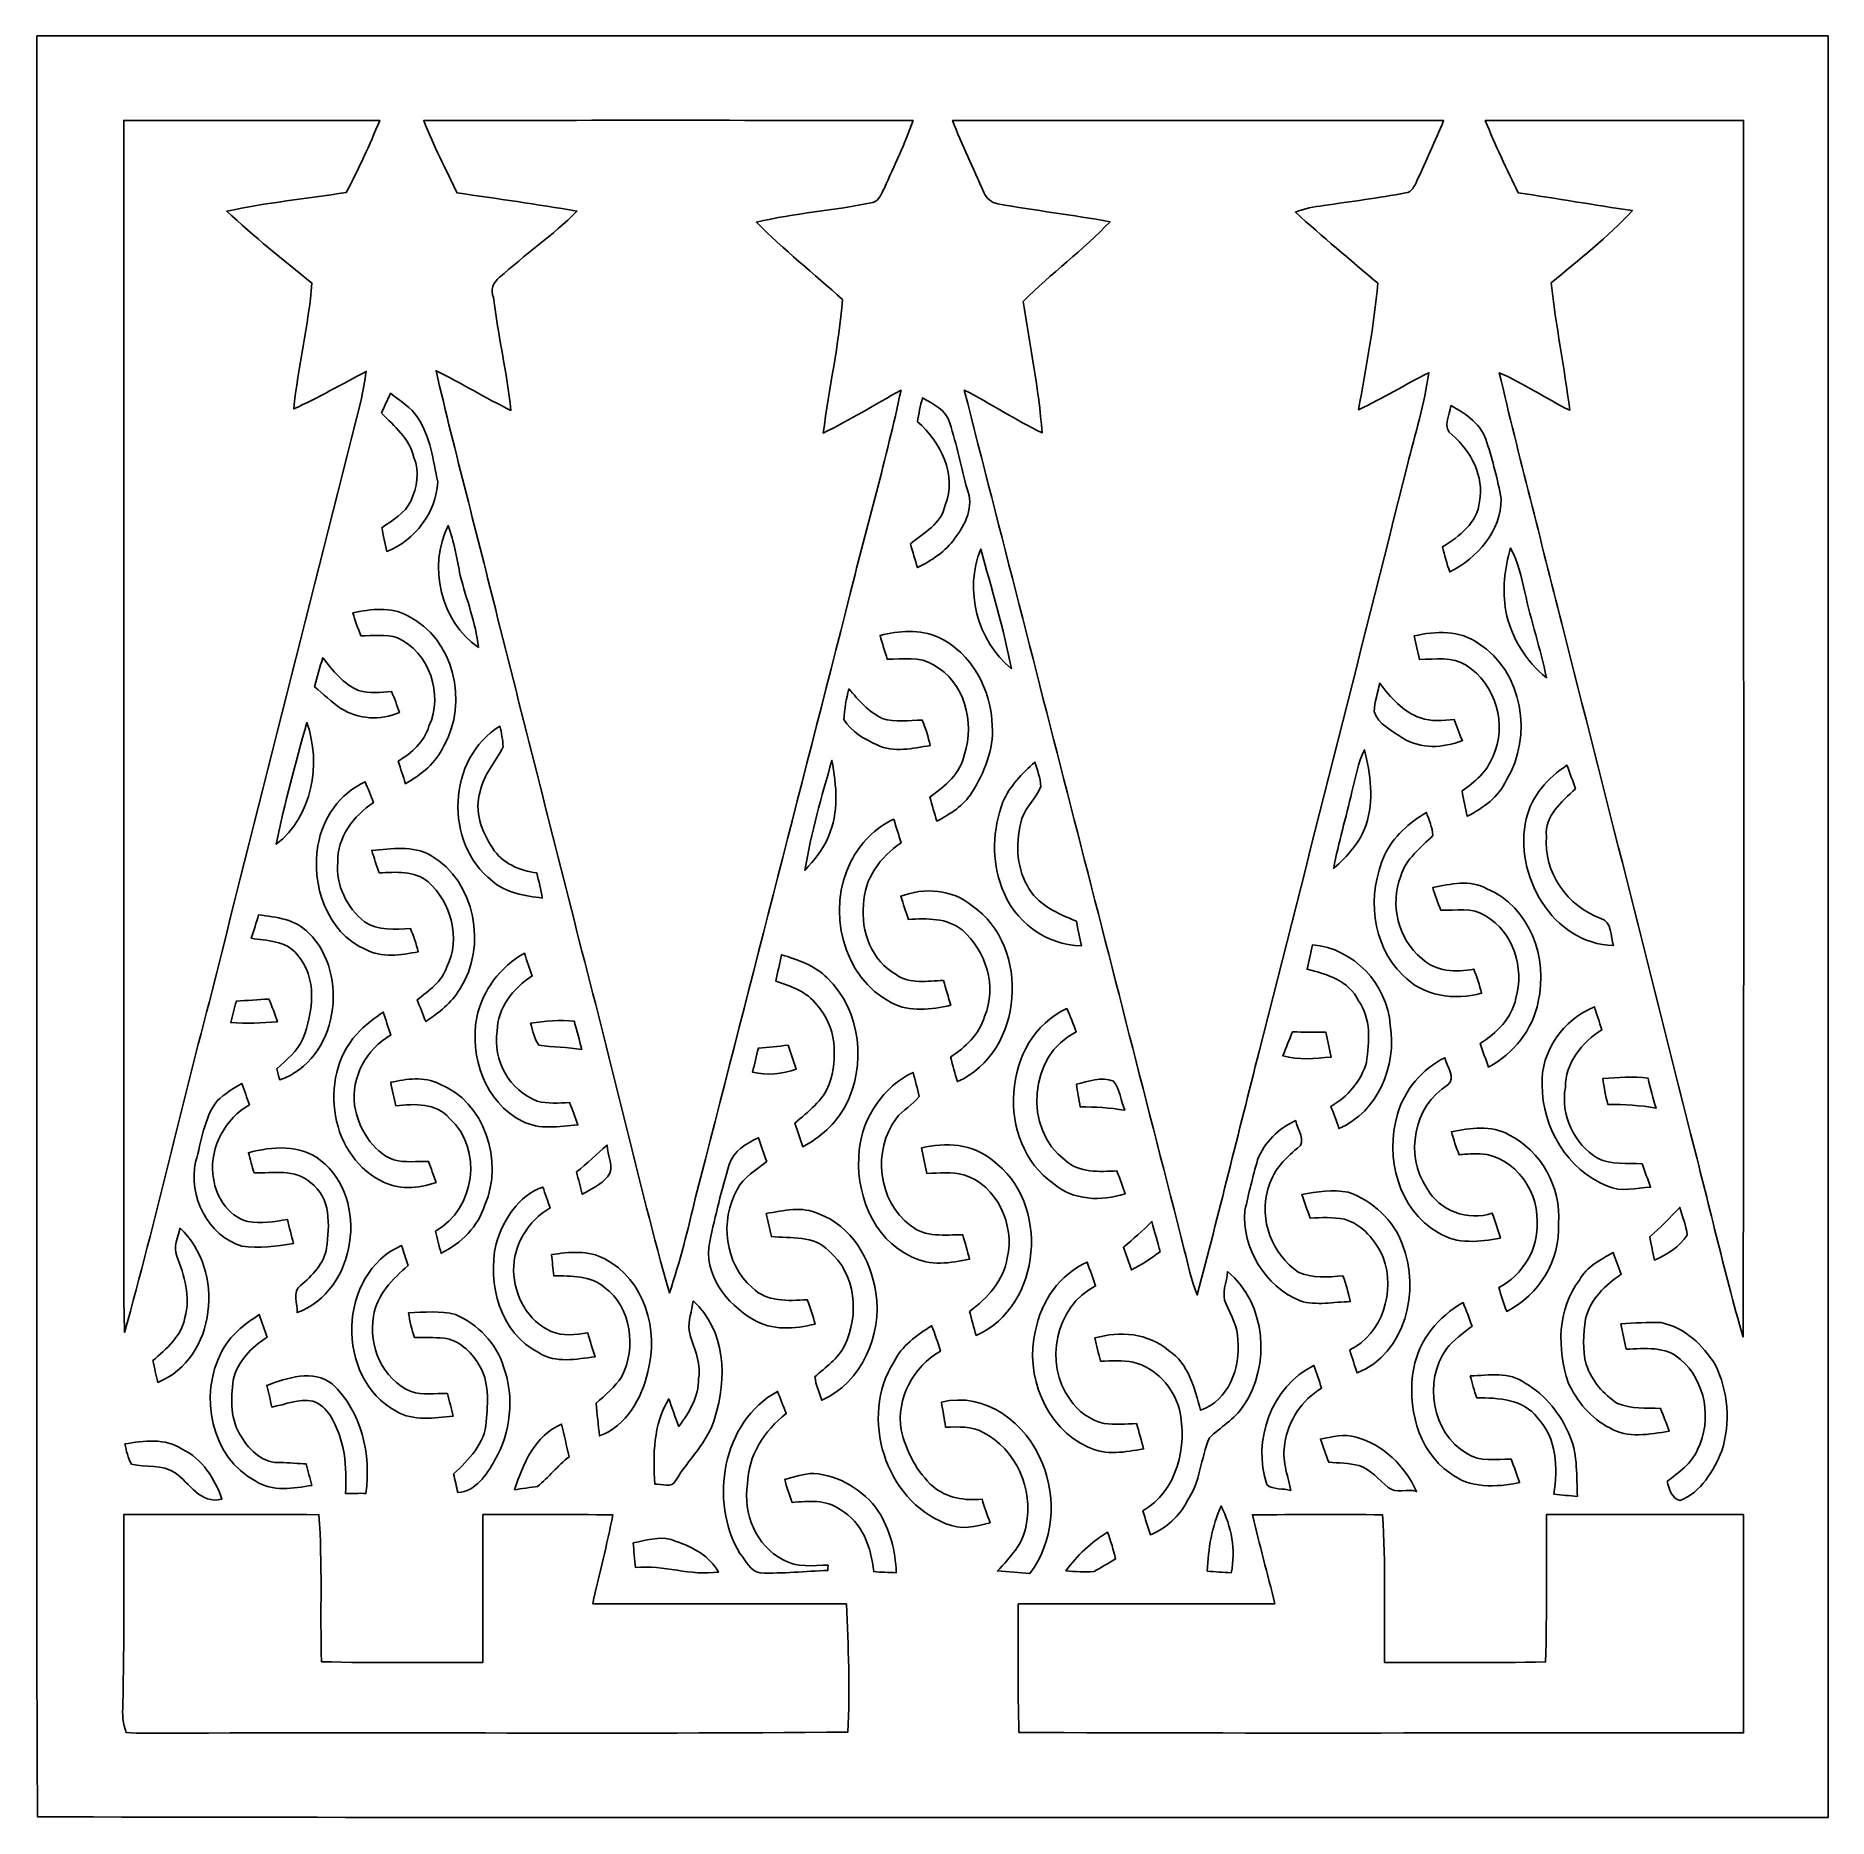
# Model space of a CAD drawing. Header units: centimetres. Extents: x -13.5 to 13.4, y -13.4 to 13.4.
import ezdxf

# ---------------------------------------------------------------- set-up
doc = ezdxf.new("R2010")
doc.units = ezdxf.units.CM
doc.header["$MEASUREMENT"] = 0
doc.layers.add('Camada 1', color=7, linetype='Continuous')

msp = doc.modelspace()

# ---------------------------------------------------------------- linework, layer by layer
at = {"layer": 'Camada 1', "color": 13}
for points, knots in [([(-13.51104, 13.4052), (-4.53884, 13.40555), (4.43336, 13.40591), (13.4052, 13.4052), (13.4052, 13.4052), (13.40555, 4.48028), (13.40591, -4.445), (13.4052, -13.36992), (13.4052, -13.36992), (4.43689, -13.36499), (-4.53178, -13.38121), (-13.5001, -13.36181), (-13.5001, -13.36181), (-13.52656, -9.94304), (-13.50398, -6.52357), (-13.51139, -3.10444), (-13.51139, -3.10444), (-13.51104, 2.39889), (-13.51174, 7.90222), (-13.51104, 13.4052), (-13.51104, 13.4052), (-13.51104, 13.4052), (-13.51104, 13.4052), (-13.51104, 13.4052)], [0, 0, 0, 0, 0.14285714, 0.14285714, 0.14285714, 0.14285714, 0.28571429, 0.28571429, 0.28571429, 0.28571429, 0.42857143, 0.42857143, 0.42857143, 0.42857143, 0.57142857, 0.57142857, 0.57142857, 0.57142857, 0.71428571, 0.71428571, 0.71428571, 0.71428571, 1, 1, 1, 1]), ([(-12.20576, 12.1352), (-12.20717, 6.36164), (-12.20505, 0.58773), (-12.20682, -5.18583), (-12.20682, -5.18583), (-12.20646, -5.48393), (-12.20223, -5.78203), (-12.1927, -6.08012), (-12.1927, -6.08012), (-11.72175, -4.37727), (-11.33016, -2.65395), (-10.87649, -0.94686), (-10.87649, -0.94686), (-10.13954, 2.01542), (-9.38071, 4.97205), (-8.63776, 7.93256), (-8.63776, 7.93256), (-8.60742, 8.07473), (-8.58661, 8.21866), (-8.56227, 8.36189), (-8.56227, 8.36189), (-8.92387, 8.17174), (-9.27982, 7.96995), (-9.65059, 7.79815), (-9.65059, 7.79815), (-9.58674, 8.43315), (-9.42728, 9.05439), (-9.37895, 9.69116), (-9.37895, 9.69116), (-9.81534, 10.03794), (-10.24784, 10.39142), (-10.65706, 10.7696), (-10.65706, 10.7696), (-10.06475, 10.8966), (-9.46079, 10.96398), (-8.86142, 11.05006), (-8.86142, 11.05006), (-8.67727, 11.40354), (-8.50829, 11.76514), (-8.35977, 12.13485), (-8.35977, 12.13485), (-9.64177, 12.13626), (-10.92376, 12.13555), (-12.20576, 12.1352), (-12.20576, 12.1352), (-12.20576, 12.1352), (-12.20576, 12.1352), (-12.20576, 12.1352)], [0, 0, 0, 0, 0.07692308, 0.07692308, 0.07692308, 0.07692308, 0.15384615, 0.15384615, 0.15384615, 0.15384615, 0.23076923, 0.23076923, 0.23076923, 0.23076923, 0.30769231, 0.30769231, 0.30769231, 0.30769231, 0.38461538, 0.38461538, 0.38461538, 0.38461538, 0.46153846, 0.46153846, 0.46153846, 0.46153846, 0.53846154, 0.53846154, 0.53846154, 0.53846154, 0.61538462, 0.61538462, 0.61538462, 0.61538462, 0.69230769, 0.69230769, 0.69230769, 0.69230769, 0.76923077, 0.76923077, 0.76923077, 0.76923077, 0.84615385, 0.84615385, 0.84615385, 0.84615385, 1, 1, 1, 1]), ([(-7.69867, 12.13167), (-7.55297, 11.75985), (-7.37059, 11.4046), (-7.19561, 11.04618), (-7.19561, 11.04618), (-6.59518, 10.95975), (-5.9944, 10.87296), (-5.39644, 10.77136), (-5.39644, 10.77136), (-5.75627, 10.40518), (-6.18349, 10.11625), (-6.56237, 9.77194), (-6.56237, 9.77194), (-6.65092, 9.69962), (-6.69996, 9.59097), (-6.64916, 9.47138), (-6.64916, 9.47138), (-6.5853, 8.9034), (-6.44454, 8.34672), (-6.38881, 7.77734), (-6.38881, 7.77734), (-6.77086, 7.96219), (-7.13317, 8.18444), (-7.51346, 8.37318), (-7.51346, 8.37318), (-7.22489, 7.1314), (-6.89116, 5.89986), (-6.58848, 4.66125), (-6.58848, 4.66125), (-6.1662, 2.99085), (-5.74393, 1.32009), (-5.32059, -0.35031), (-5.32059, -0.35031), (-4.87257, -2.06022), (-4.47992, -3.78495), (-4.0065, -5.48781), (-4.0065, -5.48781), (-3.84634, -5.01544), (-3.72569, -4.53072), (-3.61174, -4.04566), (-3.61174, -4.04566), (-2.83633, -1.02235), (-2.06128, 2.0006), (-1.28764, 5.02461), (-1.28764, 5.02461), (-1.03964, 6.04414), (-0.74401, 7.05273), (-0.52564, 8.07932), (-0.52564, 8.07932), (-0.91546, 7.86518), (-1.29611, 7.6334), (-1.6951, 7.43655), (-1.6951, 7.43655), (-1.60796, 8.10648), (-1.45874, 8.76864), (-1.4037, 9.4421), (-1.4037, 9.4421), (-1.83515, 9.83015), (-2.28953, 10.19351), (-2.69981, 10.6045), (-2.69981, 10.6045), (-2.12337, 10.7449), (-1.52788, 10.77912), (-0.94827, 10.90154), (-0.94827, 10.90154), (-0.84949, 10.92482), (-0.82162, 11.03877), (-0.77576, 11.11603), (-0.77576, 11.11603), (-0.62865, 11.45364), (-0.46743, 11.78595), (-0.34361, 12.13309), (-0.34361, 12.13309), (-2.79541, 12.13661), (-5.24722, 12.13908), (-7.69867, 12.13167), (-7.69867, 12.13167), (-7.69867, 12.13167), (-7.69867, 12.13167), (-7.69867, 12.13167)], [0, 0, 0, 0, 0.04761905, 0.04761905, 0.04761905, 0.04761905, 0.0952381, 0.0952381, 0.0952381, 0.0952381, 0.14285714, 0.14285714, 0.14285714, 0.14285714, 0.19047619, 0.19047619, 0.19047619, 0.19047619, 0.23809524, 0.23809524, 0.23809524, 0.23809524, 0.28571429, 0.28571429, 0.28571429, 0.28571429, 0.33333333, 0.33333333, 0.33333333, 0.33333333, 0.38095238, 0.38095238, 0.38095238, 0.38095238, 0.42857143, 0.42857143, 0.42857143, 0.42857143, 0.47619048, 0.47619048, 0.47619048, 0.47619048, 0.52380952, 0.52380952, 0.52380952, 0.52380952, 0.57142857, 0.57142857, 0.57142857, 0.57142857, 0.61904762, 0.61904762, 0.61904762, 0.61904762, 0.66666667, 0.66666667, 0.66666667, 0.66666667, 0.71428571, 0.71428571, 0.71428571, 0.71428571, 0.76190476, 0.76190476, 0.76190476, 0.76190476, 0.80952381, 0.80952381, 0.80952381, 0.80952381, 0.85714286, 0.85714286, 0.85714286, 0.85714286, 0.9047619, 0.9047619, 0.9047619, 0.9047619, 1, 1, 1, 1]), ([(0.248, 12.1352), (0.38523, 11.7662), (0.56233, 11.41412), (0.71967, 11.05359), (0.71967, 11.05359), (0.75565, 10.96469), (0.83185, 10.89625), (0.92851, 10.88143), (0.92851, 10.88143), (1.48907, 10.78195), (2.05458, 10.7121), (2.61549, 10.61297), (2.61549, 10.61297), (2.21015, 10.18187), (1.72826, 9.83403), (1.31127, 9.41529), (1.31127, 9.41529), (1.403, 8.75559), (1.54764, 8.1026), (1.5935, 7.43761), (1.5935, 7.43761), (1.19274, 7.6327), (0.82056, 7.87894), (0.42439, 8.08214), (0.42439, 8.08214), (1.52506, 3.77507), (2.63066, -0.53058), (3.73098, -4.83764), (3.73098, -4.83764), (3.78989, -5.06483), (3.83328, -5.29802), (3.9243, -5.51603), (3.9243, -5.51603), (4.24886, -4.30001), (4.54342, -3.07657), (4.85669, -1.85773), (4.85669, -1.85773), (5.60105, 1.08126), (6.34788, 4.01955), (7.08378, 6.96031), (7.08378, 6.96031), (7.20266, 7.41856), (7.33778, 7.87365), (7.40551, 8.34319), (7.40551, 8.34319), (7.05026, 8.16363), (6.70983, 7.95584), (6.34929, 7.78616), (6.34929, 7.78616), (6.46218, 8.41763), (6.58283, 9.05016), (6.63963, 9.68869), (6.63963, 9.68869), (6.22159, 10.03794), (5.80637, 10.39001), (5.40138, 10.75372), (5.40138, 10.75372), (5.53438, 10.81581), (5.68219, 10.83204), (5.82577, 10.85744), (5.82577, 10.85744), (6.23711, 10.91212), (6.64845, 10.97245), (7.05697, 11.04441), (7.05697, 11.04441), (7.1501, 11.05747), (7.18961, 11.15166), (7.227, 11.22539), (7.227, 11.22539), (7.36282, 11.52666), (7.50464, 11.82582), (7.6267, 12.13344), (7.6267, 12.13344), (5.16714, 12.13838), (2.70757, 12.1345), (0.248, 12.1352), (0.248, 12.1352), (0.248, 12.1352), (0.248, 12.1352), (0.248, 12.1352)], [0, 0, 0, 0, 0.04761905, 0.04761905, 0.04761905, 0.04761905, 0.0952381, 0.0952381, 0.0952381, 0.0952381, 0.14285714, 0.14285714, 0.14285714, 0.14285714, 0.19047619, 0.19047619, 0.19047619, 0.19047619, 0.23809524, 0.23809524, 0.23809524, 0.23809524, 0.28571429, 0.28571429, 0.28571429, 0.28571429, 0.33333333, 0.33333333, 0.33333333, 0.33333333, 0.38095238, 0.38095238, 0.38095238, 0.38095238, 0.42857143, 0.42857143, 0.42857143, 0.42857143, 0.47619048, 0.47619048, 0.47619048, 0.47619048, 0.52380952, 0.52380952, 0.52380952, 0.52380952, 0.57142857, 0.57142857, 0.57142857, 0.57142857, 0.61904762, 0.61904762, 0.61904762, 0.61904762, 0.66666667, 0.66666667, 0.66666667, 0.66666667, 0.71428571, 0.71428571, 0.71428571, 0.71428571, 0.76190476, 0.76190476, 0.76190476, 0.76190476, 0.80952381, 0.80952381, 0.80952381, 0.80952381, 0.85714286, 0.85714286, 0.85714286, 0.85714286, 0.9047619, 0.9047619, 0.9047619, 0.9047619, 1, 1, 1, 1]), ([(8.25288, 12.1345), (8.40105, 11.76443), (8.57497, 11.4053), (8.74818, 11.04618), (8.74818, 11.04618), (9.32074, 10.96222), (9.89118, 10.86485), (10.46339, 10.77912), (10.46339, 10.77912), (10.09297, 10.37907), (9.66258, 10.04147), (9.24525, 9.69222), (9.24525, 9.69222), (9.3098, 9.05016), (9.44774, 8.41939), (9.52218, 7.7784), (9.52218, 7.7784), (9.16305, 7.95408), (8.83109, 8.18197), (8.4642, 8.34249), (8.4642, 8.34249), (8.75947, 7.08166), (9.09038, 5.8293), (9.40223, 4.57235), (9.40223, 4.57235), (10.0517, 2.01859), (10.69799, -0.53552), (11.33828, -3.09174), (11.33828, -3.09174), (11.60462, -4.11021), (11.83675, -5.1375), (12.12709, -6.14927), (12.12709, -6.14927), (12.14649, -0.05468), (12.13026, 6.04026), (12.1352, 12.1352), (12.1352, 12.1352), (10.84086, 12.13555), (9.54687, 12.13697), (8.25288, 12.1345), (8.25288, 12.1345), (8.25288, 12.1345), (8.25288, 12.1345), (8.25288, 12.1345)], [0, 0, 0, 0, 0.08333333, 0.08333333, 0.08333333, 0.08333333, 0.16666667, 0.16666667, 0.16666667, 0.16666667, 0.25, 0.25, 0.25, 0.25, 0.33333333, 0.33333333, 0.33333333, 0.33333333, 0.41666667, 0.41666667, 0.41666667, 0.41666667, 0.5, 0.5, 0.5, 0.5, 0.58333333, 0.58333333, 0.58333333, 0.58333333, 0.66666667, 0.66666667, 0.66666667, 0.66666667, 0.75, 0.75, 0.75, 0.75, 0.83333333, 0.83333333, 0.83333333, 0.83333333, 1, 1, 1, 1]), ([(-8.33226, 7.735), (-8.1414, 7.53745), (-7.90787, 7.35224), (-7.84613, 7.06931), (-7.84613, 7.06931), (-7.75335, 6.85906), (-7.79956, 6.61529), (-7.8934, 6.41421), (-7.8934, 6.41421), (-7.97736, 6.22653), (-8.16786, 6.1274), (-8.32767, 6.0138), (-8.32767, 6.0138), (-8.30545, 5.89456), (-8.28075, 5.77497), (-8.25112, 5.65714), (-8.25112, 5.65714), (-7.8239, 5.82789), (-7.51593, 6.23852), (-7.48594, 6.70137), (-7.48594, 6.70137), (-7.5565, 7.02839), (-7.59813, 7.3787), (-7.7858, 7.66515), (-7.7858, 7.66515), (-7.88811, 7.82179), (-8.0518, 7.92233), (-8.19679, 8.03381), (-8.19679, 8.03381), (-8.24442, 7.93538), (-8.28887, 7.83555), (-8.33226, 7.735), (-8.33226, 7.735), (-8.33226, 7.735), (-8.33226, 7.735), (-8.33226, 7.735)], [0, 0, 0, 0, 0.1, 0.1, 0.1, 0.1, 0.2, 0.2, 0.2, 0.2, 0.3, 0.3, 0.3, 0.3, 0.4, 0.4, 0.4, 0.4, 0.5, 0.5, 0.5, 0.5, 0.6, 0.6, 0.6, 0.6, 0.7, 0.7, 0.7, 0.7, 0.8, 0.8, 0.8, 0.8, 1, 1, 1, 1]), ([(-0.20426, 7.96502), (-0.23424, 7.84648), (-0.26, 7.72689), (-0.28011, 7.60624), (-0.28011, 7.60624), (0.07126, 7.30744), (0.3175, 6.80826), (0.13758, 6.35071), (0.13758, 6.35071), (0.08184, 6.07589), (-0.18486, 5.93443), (-0.38417, 5.76897), (-0.38417, 5.76897), (-0.3496, 5.65009), (-0.31468, 5.53156), (-0.27728, 5.41373), (-0.27728, 5.41373), (-0.06421, 5.52309), (0.14499, 5.65291), (0.28293, 5.85505), (0.28293, 5.85505), (0.44379, 6.05861), (0.57609, 6.33871), (0.46672, 6.598), (0.46672, 6.598), (0.37359, 6.92467), (0.31538, 7.26193), (0.20567, 7.58331), (0.20567, 7.58331), (0.15769, 7.78439), (-0.04269, 7.87047), (-0.20426, 7.96502), (-0.20426, 7.96502), (-0.20426, 7.96502), (-0.20426, 7.96502), (-0.20426, 7.96502)], [0, 0, 0, 0, 0.1, 0.1, 0.1, 0.1, 0.2, 0.2, 0.2, 0.2, 0.3, 0.3, 0.3, 0.3, 0.4, 0.4, 0.4, 0.4, 0.5, 0.5, 0.5, 0.5, 0.6, 0.6, 0.6, 0.6, 0.7, 0.7, 0.7, 0.7, 0.8, 0.8, 0.8, 0.8, 1, 1, 1, 1]), ([(7.73712, 7.84825), (7.71525, 7.70361), (7.60448, 7.51593), (7.75829, 7.40727), (7.75829, 7.40727), (8.03945, 7.16209), (8.23736, 6.78674), (8.1668, 6.40574), (8.1668, 6.40574), (8.13576, 6.08859), (7.86342, 5.88116), (7.61294, 5.72735), (7.61294, 5.72735), (7.6394, 5.59894), (7.67539, 5.47229), (7.72054, 5.34917), (7.72054, 5.34917), (8.134, 5.56119), (8.49912, 5.95983), (8.48995, 6.44984), (8.48995, 6.44984), (8.44374, 6.73664), (8.36189, 7.01781), (8.27899, 7.2958), (8.27899, 7.2958), (8.20138, 7.56179), (7.96854, 7.72548), (7.73712, 7.84825), (7.73712, 7.84825), (7.73712, 7.84825), (7.73712, 7.84825), (7.73712, 7.84825)], [0, 0, 0, 0, 0.11111111, 0.11111111, 0.11111111, 0.11111111, 0.22222222, 0.22222222, 0.22222222, 0.22222222, 0.33333333, 0.33333333, 0.33333333, 0.33333333, 0.44444444, 0.44444444, 0.44444444, 0.44444444, 0.55555556, 0.55555556, 0.55555556, 0.55555556, 0.66666667, 0.66666667, 0.66666667, 0.66666667, 0.77777778, 0.77777778, 0.77777778, 0.77777778, 1, 1, 1, 1]), ([(-6.87634, 4.21464), (-6.9148, 4.58611), (-7.05732, 4.93466), (-7.14939, 5.29343), (-7.14939, 5.29343), (-7.19525, 5.54778), (-7.2457, 5.80143), (-7.3286, 6.04626), (-7.3286, 6.04626), (-7.6394, 5.43384), (-7.44749, 4.6041), (-6.87634, 4.21464), (-6.87634, 4.21464), (-6.87634, 4.21464), (-6.87634, 4.21464), (-6.87634, 4.21464)], [0, 0, 0, 0, 0.2, 0.2, 0.2, 0.2, 0.4, 0.4, 0.4, 0.4, 0.6, 0.6, 0.6, 0.6, 1, 1, 1, 1]), ([(1.13242, 3.89396), (1.016, 4.5018), (0.83538, 5.09623), (0.67169, 5.69313), (0.67169, 5.69313), (0.42051, 5.08), (0.61807, 4.31236), (1.13242, 3.89396), (1.13242, 3.89396), (1.13242, 3.89396), (1.13242, 3.89396), (1.13242, 3.89396)], [0, 0, 0, 0, 0.25, 0.25, 0.25, 0.25, 0.5, 0.5, 0.5, 0.5, 1, 1, 1, 1]), ([(8.63459, 5.7083), (8.54357, 5.40103), (8.50688, 5.07541), (8.56403, 4.75756), (8.56403, 4.75756), (8.63988, 4.36739), (8.86248, 4.00685), (9.17257, 3.75885), (9.17257, 3.75885), (9.08332, 4.19171), (8.93974, 4.61151), (8.84837, 5.04402), (8.84837, 5.04402), (8.79369, 5.26944), (8.74924, 5.50369), (8.63459, 5.7083), (8.63459, 5.7083), (8.63459, 5.7083), (8.63459, 5.7083), (8.63459, 5.7083)], [0, 0, 0, 0, 0.16666667, 0.16666667, 0.16666667, 0.16666667, 0.33333333, 0.33333333, 0.33333333, 0.33333333, 0.5, 0.5, 0.5, 0.5, 0.66666667, 0.66666667, 0.66666667, 0.66666667, 1, 1, 1, 1]), ([(-8.7637, 4.73322), (-8.72772, 4.61716), (-8.6868, 4.50286), (-8.642, 4.38997), (-8.642, 4.38997), (-8.4589, 4.38538), (-8.2684, 4.41572), (-8.09096, 4.35963), (-8.09096, 4.35963), (-7.61506, 4.14549), (-7.39528, 3.50308), (-7.61965, 3.03318), (-7.61965, 3.03318), (-7.68456, 2.79435), (-7.88, 2.63031), (-8.08002, 2.50331), (-8.08002, 2.50331), (-8.04439, 2.39113), (-8.00982, 2.27753), (-7.96995, 2.16641), (-7.96995, 2.16641), (-7.7343, 2.30117), (-7.51205, 2.48214), (-7.39634, 2.73332), (-7.39634, 2.73332), (-7.02028, 3.38843), (-7.24359, 4.34799), (-7.93926, 4.69124), (-7.93926, 4.69124), (-8.19185, 4.83129), (-8.49207, 4.79107), (-8.7637, 4.73322), (-8.7637, 4.73322), (-8.7637, 4.73322), (-8.7637, 4.73322), (-8.7637, 4.73322)], [0, 0, 0, 0, 0.1, 0.1, 0.1, 0.1, 0.2, 0.2, 0.2, 0.2, 0.3, 0.3, 0.3, 0.3, 0.4, 0.4, 0.4, 0.4, 0.5, 0.5, 0.5, 0.5, 0.6, 0.6, 0.6, 0.6, 0.7, 0.7, 0.7, 0.7, 0.8, 0.8, 0.8, 0.8, 1, 1, 1, 1]), ([(-0.83996, 4.3942), (-0.8061, 4.27426), (-0.76906, 4.15502), (-0.73272, 4.03578), (-0.73272, 4.03578), (-0.49883, 4.03684), (-0.24377, 4.08658), (-0.03634, 3.95005), (-0.03634, 3.95005), (0.42651, 3.70064), (0.58949, 3.08822), (0.4258, 2.60914), (0.4258, 2.60914), (0.37536, 2.31634), (0.13123, 2.12796), (-0.09349, 1.96356), (-0.09349, 1.96356), (-0.05786, 1.84397), (-0.02364, 1.72473), (0.01235, 1.60443), (0.01235, 1.60443), (0.21414, 1.71062), (0.41698, 1.83691), (0.54046, 2.03482), (0.54046, 2.03482), (0.72072, 2.33292), (0.87242, 2.67617), (0.8449, 3.03318), (0.8449, 3.03318), (0.83185, 3.57928), (0.53728, 4.13032), (0.03246, 4.37021), (0.03246, 4.37021), (-0.24412, 4.48345), (-0.55562, 4.47181), (-0.83996, 4.3942), (-0.83996, 4.3942), (-0.83996, 4.3942), (-0.83996, 4.3942), (-0.83996, 4.3942)], [0, 0, 0, 0, 0.09090909, 0.09090909, 0.09090909, 0.09090909, 0.18181818, 0.18181818, 0.18181818, 0.18181818, 0.27272727, 0.27272727, 0.27272727, 0.27272727, 0.36363636, 0.36363636, 0.36363636, 0.36363636, 0.45454545, 0.45454545, 0.45454545, 0.45454545, 0.54545455, 0.54545455, 0.54545455, 0.54545455, 0.63636364, 0.63636364, 0.63636364, 0.63636364, 0.72727273, 0.72727273, 0.72727273, 0.72727273, 0.81818182, 0.81818182, 0.81818182, 0.81818182, 1, 1, 1, 1]), ([(7.18749, 4.38644), (7.21325, 4.26861), (7.23935, 4.15043), (7.26616, 4.03225), (7.26616, 4.03225), (7.50252, 4.03719), (7.75652, 4.08093), (7.96819, 3.94652), (7.96819, 3.94652), (8.40705, 3.66501), (8.59225, 3.04553), (8.36542, 2.5721), (8.36542, 2.5721), (8.28181, 2.34774), (8.09449, 2.1911), (7.90469, 2.05705), (7.90469, 2.05705), (7.9255, 1.93005), (7.95302, 1.8034), (7.98195, 1.67746), (7.98195, 1.67746), (8.22537, 1.79776), (8.45573, 1.96956), (8.5732, 2.22179), (8.5732, 2.22179), (8.97149, 2.87549), (8.81909, 3.85269), (8.1534, 4.2739), (8.1534, 4.2739), (7.87506, 4.47534), (7.50711, 4.46193), (7.18749, 4.38644), (7.18749, 4.38644), (7.18749, 4.38644), (7.18749, 4.38644), (7.18749, 4.38644)], [0, 0, 0, 0, 0.1, 0.1, 0.1, 0.1, 0.2, 0.2, 0.2, 0.2, 0.3, 0.3, 0.3, 0.3, 0.4, 0.4, 0.4, 0.4, 0.5, 0.5, 0.5, 0.5, 0.6, 0.6, 0.6, 0.6, 0.7, 0.7, 0.7, 0.7, 0.8, 0.8, 0.8, 0.8, 1, 1, 1, 1]), ([(-9.2142, 4.05871), (-9.26077, 3.91513), (-9.30204, 3.77014), (-9.33873, 3.62373), (-9.33873, 3.62373), (-9.21103, 3.5112), (-9.08332, 3.39866), (-8.94503, 3.29847), (-8.94503, 3.29847), (-8.68186, 3.13478), (-8.34743, 3.10797), (-8.06238, 3.23674), (-8.06238, 3.23674), (-8.09907, 3.34292), (-8.13894, 3.44805), (-8.18056, 3.55212), (-8.18056, 3.55212), (-8.3446, 3.53801), (-8.515, 3.52213), (-8.67586, 3.56588), (-8.67586, 3.56588), (-8.90693, 3.6636), (-9.06498, 3.86644), (-9.2142, 4.05871), (-9.2142, 4.05871), (-9.2142, 4.05871), (-9.2142, 4.05871), (-9.2142, 4.05871)], [0, 0, 0, 0, 0.125, 0.125, 0.125, 0.125, 0.25, 0.25, 0.25, 0.25, 0.375, 0.375, 0.375, 0.375, 0.5, 0.5, 0.5, 0.5, 0.625, 0.625, 0.625, 0.625, 0.75, 0.75, 0.75, 0.75, 1, 1, 1, 1]), ([(-1.30951, 3.59092), (-1.35008, 3.43923), (-1.37477, 3.28577), (-1.38395, 3.12949), (-1.38395, 3.12949), (-1.27282, 2.94499), (-1.07456, 2.83351), (-0.883, 2.74849), (-0.883, 2.74849), (-0.63465, 2.62467), (-0.34819, 2.69981), (-0.08678, 2.73967), (-0.08678, 2.73967), (-0.11783, 2.8702), (-0.15628, 2.99896), (-0.20673, 3.12314), (-0.20673, 3.12314), (-0.4064, 3.11432), (-0.61383, 3.09139), (-0.80751, 3.14501), (-0.80751, 3.14501), (-1.00965, 3.24591), (-1.16593, 3.41983), (-1.30951, 3.59092), (-1.30951, 3.59092), (-1.30951, 3.59092), (-1.30951, 3.59092), (-1.30951, 3.59092)], [0, 0, 0, 0, 0.125, 0.125, 0.125, 0.125, 0.25, 0.25, 0.25, 0.25, 0.375, 0.375, 0.375, 0.375, 0.5, 0.5, 0.5, 0.5, 0.625, 0.625, 0.625, 0.625, 0.75, 0.75, 0.75, 0.75, 1, 1, 1, 1]), ([(6.58354, 3.25191), (6.64316, 3.05435), (6.85871, 2.95945), (7.01463, 2.85256), (7.01463, 2.85256), (7.28662, 2.68217), (7.62, 2.70122), (7.90892, 2.81305), (7.90892, 2.81305), (7.868, 2.91853), (7.82743, 3.02366), (7.78757, 3.12914), (7.78757, 3.12914), (7.61894, 3.12244), (7.44255, 3.09351), (7.28027, 3.15489), (7.28027, 3.15489), (7.01499, 3.24485), (6.83084, 3.46251), (6.66679, 3.67665), (6.66679, 3.67665), (6.63646, 3.53624), (6.59165, 3.39619), (6.58354, 3.25191), (6.58354, 3.25191), (6.58354, 3.25191), (6.58354, 3.25191), (6.58354, 3.25191)], [0, 0, 0, 0, 0.125, 0.125, 0.125, 0.125, 0.25, 0.25, 0.25, 0.25, 0.375, 0.375, 0.375, 0.375, 0.5, 0.5, 0.5, 0.5, 0.625, 0.625, 0.625, 0.625, 0.75, 0.75, 0.75, 0.75, 1, 1, 1, 1]), ([(-9.45374, 3.08363), (-9.62589, 2.48003), (-9.78641, 1.87149), (-9.91447, 1.25659), (-9.91447, 1.25659), (-9.37225, 1.67428), (-9.23325, 2.45851), (-9.45374, 3.08363), (-9.45374, 3.08363), (-9.45374, 3.08363), (-9.45374, 3.08363), (-9.45374, 3.08363)], [0, 0, 0, 0, 0.25, 0.25, 0.25, 0.25, 0.5, 0.5, 0.5, 0.5, 1, 1, 1, 1]), ([(-6.66785, 0.70556), (-6.46501, 0.51752), (-6.17749, 0.48331), (-5.91608, 0.44697), (-5.91608, 0.44697), (-5.94148, 0.57432), (-5.96724, 0.69991), (-5.99899, 0.82515), (-5.99899, 0.82515), (-6.25475, 0.86042), (-6.52709, 0.97014), (-6.66432, 1.20156), (-6.66432, 1.20156), (-6.82625, 1.44745), (-6.94761, 1.75295), (-6.84812, 2.04823), (-6.84812, 2.04823), (-6.80579, 2.3047), (-6.61211, 2.49343), (-6.50381, 2.71992), (-6.50381, 2.71992), (-6.51157, 2.8254), (-6.52956, 2.92806), (-6.5532, 3.03071), (-6.5532, 3.03071), (-7.34483, 2.55446), (-7.40022, 1.26294), (-6.66785, 0.70556), (-6.66785, 0.70556), (-6.66785, 0.70556), (-6.66785, 0.70556), (-6.66785, 0.70556)], [0, 0, 0, 0, 0.11111111, 0.11111111, 0.11111111, 0.11111111, 0.22222222, 0.22222222, 0.22222222, 0.22222222, 0.33333333, 0.33333333, 0.33333333, 0.33333333, 0.44444444, 0.44444444, 0.44444444, 0.44444444, 0.55555556, 0.55555556, 0.55555556, 0.55555556, 0.66666667, 0.66666667, 0.66666667, 0.66666667, 0.77777778, 0.77777778, 0.77777778, 0.77777778, 1, 1, 1, 1]), ([(-1.97097, 0.86395), (-1.8348, 1.02023), (-1.68945, 1.17581), (-1.61749, 1.37372), (-1.61749, 1.37372), (-1.4538, 1.73249), (-1.49613, 2.13889), (-1.56351, 2.51531), (-1.56351, 2.51531), (-1.72261, 1.97132), (-1.87748, 1.42416), (-1.97097, 0.86395), (-1.97097, 0.86395), (-1.97097, 0.86395), (-1.97097, 0.86395), (-1.97097, 0.86395)], [0, 0, 0, 0, 0.2, 0.2, 0.2, 0.2, 0.4, 0.4, 0.4, 0.4, 0.6, 0.6, 0.6, 0.6, 1, 1, 1, 1]), ([(1.00365, 1.89195), (0.85266, 1.48061), (0.83079, 1.01353), (0.99095, 0.60113), (0.99095, 0.60113), (1.16593, 0.10301), (1.65382, -0.26247), (2.18405, -0.2727), (2.18405, -0.2727), (2.159, -0.14887), (2.13431, -0.0254), (2.10996, 0.09772), (2.10996, 0.09772), (1.83162, 0.21555), (1.51553, 0.34572), (1.37301, 0.63288), (1.37301, 0.63288), (1.19697, 0.93662), (1.19733, 1.31233), (1.29011, 1.64218), (1.29011, 1.64218), (1.35396, 1.81892), (1.5046, 1.94874), (1.57304, 2.12231), (1.57304, 2.12231), (1.57268, 2.24966), (1.51977, 2.37031), (1.48555, 2.49132), (1.48555, 2.49132), (1.29434, 2.32022), (1.10878, 2.13007), (1.00365, 1.89195), (1.00365, 1.89195), (1.00365, 1.89195), (1.00365, 1.89195), (1.00365, 1.89195)], [0, 0, 0, 0, 0.1, 0.1, 0.1, 0.1, 0.2, 0.2, 0.2, 0.2, 0.3, 0.3, 0.3, 0.3, 0.4, 0.4, 0.4, 0.4, 0.5, 0.5, 0.5, 0.5, 0.6, 0.6, 0.6, 0.6, 0.7, 0.7, 0.7, 0.7, 0.8, 0.8, 0.8, 0.8, 1, 1, 1, 1]), ([(6.24946, 2.04223), (6.16091, 1.65911), (6.04767, 1.28164), (5.97606, 0.89464), (5.97606, 0.89464), (6.18067, 1.07491), (6.37364, 1.28411), (6.46148, 1.54799), (6.46148, 1.54799), (6.58319, 1.91311), (6.53309, 2.31175), (6.43678, 2.67652), (6.43678, 2.67652), (6.33942, 2.47685), (6.3059, 2.25531), (6.24946, 2.04223), (6.24946, 2.04223), (6.24946, 2.04223), (6.24946, 2.04223), (6.24946, 2.04223)], [0, 0, 0, 0, 0.16666667, 0.16666667, 0.16666667, 0.16666667, 0.33333333, 0.33333333, 0.33333333, 0.33333333, 0.5, 0.5, 0.5, 0.5, 0.66666667, 0.66666667, 0.66666667, 0.66666667, 1, 1, 1, 1]), ([(8.86989, 1.63936), (8.67163, 0.80222), (9.26359, -0.24201), (10.18081, -0.26635), (10.18081, -0.26635), (10.13354, -0.13617), (10.16141, 0.09384), (9.9889, 0.14252), (9.9889, 0.14252), (9.49043, 0.31503), (9.12177, 0.84349), (9.17222, 1.37477), (9.17222, 1.37477), (9.14647, 1.68522), (9.4047, 1.89653), (9.6072, 2.08844), (9.6072, 2.08844), (9.5691, 2.20804), (9.52606, 2.32586), (9.48055, 2.44299), (9.48055, 2.44299), (9.19339, 2.25637), (8.94609, 1.98085), (8.86989, 1.63936), (8.86989, 1.63936), (8.86989, 1.63936), (8.86989, 1.63936), (8.86989, 1.63936)], [0, 0, 0, 0, 0.125, 0.125, 0.125, 0.125, 0.25, 0.25, 0.25, 0.25, 0.375, 0.375, 0.375, 0.375, 0.5, 0.5, 0.5, 0.5, 0.625, 0.625, 0.625, 0.625, 0.75, 0.75, 0.75, 0.75, 1, 1, 1, 1]), ([(-9.28687, 1.23931), (-9.39271, 0.65511), (-9.15846, -0.07197), (-8.57567, -0.32209), (-8.57567, -0.32209), (-8.33049, -0.45649), (-8.04122, -0.41169), (-7.7791, -0.35877), (-7.7791, -0.35877), (-7.81156, -0.24095), (-7.85177, -0.12559), (-7.89622, -0.01199), (-7.89622, -0.01199), (-8.1287, -0.02222), (-8.38517, -0.04868), (-8.5859, 0.09066), (-8.5859, 0.09066), (-8.8519, 0.30057), (-9.0237, 0.64417), (-8.98984, 0.98672), (-8.98984, 0.98672), (-9.00183, 1.36066), (-8.75171, 1.68204), (-8.45397, 1.88136), (-8.45397, 1.88136), (-8.49171, 1.98755), (-8.53475, 2.09162), (-8.57885, 2.19534), (-8.57885, 2.19534), (-8.95914, 2.02071), (-9.21597, 1.64853), (-9.28687, 1.23931), (-9.28687, 1.23931), (-9.28687, 1.23931), (-9.28687, 1.23931), (-9.28687, 1.23931)], [0, 0, 0, 0, 0.1, 0.1, 0.1, 0.1, 0.2, 0.2, 0.2, 0.2, 0.3, 0.3, 0.3, 0.3, 0.4, 0.4, 0.4, 0.4, 0.5, 0.5, 0.5, 0.5, 0.6, 0.6, 0.6, 0.6, 0.7, 0.7, 0.7, 0.7, 0.8, 0.8, 0.8, 0.8, 1, 1, 1, 1]), ([(-1.27811, 0.99483), (-1.64818, 0.27799), (-1.40935, -0.74754), (-0.66781, -1.12607), (-0.66781, -1.12607), (-0.3937, -1.27423), (-0.07232, -1.22767), (0.22049, -1.16452), (0.22049, -1.16452), (0.18662, -1.03928), (0.15028, -0.91475), (0.11112, -0.79093), (0.11112, -0.79093), (-0.12771, -0.79834), (-0.39123, -0.85302), (-0.59796, -0.70344), (-0.59796, -0.70344), (-0.96449, -0.49918), (-1.13453, -0.05221), (-1.08761, 0.35137), (-1.08761, 0.35137), (-1.08232, 0.73554), (-0.83538, 1.07068), (-0.52387, 1.27635), (-0.52387, 1.27635), (-0.56056, 1.39594), (-0.59725, 1.51447), (-0.63465, 1.63301), (-0.63465, 1.63301), (-0.91616, 1.50495), (-1.14159, 1.27035), (-1.27811, 0.99483), (-1.27811, 0.99483), (-1.27811, 0.99483), (-1.27811, 0.99483), (-1.27811, 0.99483)], [0, 0, 0, 0, 0.1, 0.1, 0.1, 0.1, 0.2, 0.2, 0.2, 0.2, 0.3, 0.3, 0.3, 0.3, 0.4, 0.4, 0.4, 0.4, 0.5, 0.5, 0.5, 0.5, 0.6, 0.6, 0.6, 0.6, 0.7, 0.7, 0.7, 0.7, 0.8, 0.8, 0.8, 0.8, 1, 1, 1, 1]), ([(6.74017, 1.09114), (6.47594, 0.51082), (6.53944, -0.25506), (7.01463, -0.7112), (7.01463, -0.7112), (7.31273, -1.03011), (7.79215, -1.09643), (8.19926, -0.98213), (8.19926, -0.98213), (8.16716, -0.85972), (8.12765, -0.73942), (8.08214, -0.62159), (8.08214, -0.62159), (7.81438, -0.67239), (7.50605, -0.66181), (7.30003, -0.46073), (7.30003, -0.46073), (6.93984, -0.17392), (6.81955, 0.35172), (6.98324, 0.77682), (6.98324, 0.77682), (7.05697, 1.03822), (7.28804, 1.20227), (7.46725, 1.38924), (7.46725, 1.38924), (7.45984, 1.51024), (7.40551, 1.62207), (7.36812, 1.73567), (7.36812, 1.73567), (7.11165, 1.57515), (6.86788, 1.37231), (6.74017, 1.09114), (6.74017, 1.09114), (6.74017, 1.09114), (6.74017, 1.09114), (6.74017, 1.09114)], [0, 0, 0, 0, 0.1, 0.1, 0.1, 0.1, 0.2, 0.2, 0.2, 0.2, 0.3, 0.3, 0.3, 0.3, 0.4, 0.4, 0.4, 0.4, 0.5, 0.5, 0.5, 0.5, 0.6, 0.6, 0.6, 0.6, 0.7, 0.7, 0.7, 0.7, 0.8, 0.8, 0.8, 0.8, 1, 1, 1, 1]), ([(-8.47831, 1.16452), (-8.44515, 1.05092), (-8.40775, 0.93839), (-8.36718, 0.82691), (-8.36718, 0.82691), (-8.1153, 0.83573), (-7.84084, 0.86536), (-7.63199, 0.6925), (-7.63199, 0.6925), (-7.28521, 0.38241), (-7.13422, -0.16016), (-7.35154, -0.58879), (-7.35154, -0.58879), (-7.42491, -0.80892), (-7.62035, -0.94615), (-7.79533, -1.08091), (-7.79533, -1.08091), (-7.75405, -1.18886), (-7.71207, -1.29822), (-7.66762, -1.40582), (-7.66762, -1.40582), (-7.46901, -1.27847), (-7.28027, -1.12571), (-7.1561, -0.92146), (-7.1561, -0.92146), (-6.73806, -0.28434), (-6.92221, 0.69603), (-7.59107, 1.08938), (-7.59107, 1.08938), (-7.86412, 1.24248), (-8.18197, 1.18851), (-8.47831, 1.16452), (-8.47831, 1.16452), (-8.47831, 1.16452), (-8.47831, 1.16452), (-8.47831, 1.16452)], [0, 0, 0, 0, 0.1, 0.1, 0.1, 0.1, 0.2, 0.2, 0.2, 0.2, 0.3, 0.3, 0.3, 0.3, 0.4, 0.4, 0.4, 0.4, 0.5, 0.5, 0.5, 0.5, 0.6, 0.6, 0.6, 0.6, 0.7, 0.7, 0.7, 0.7, 0.8, 0.8, 0.8, 0.8, 1, 1, 1, 1]), ([(-0.53058, 0.47413), (-0.49071, 0.35842), (-0.45191, 0.24201), (-0.41381, 0.12559), (-0.41381, 0.12559), (-0.13617, 0.14252), (0.16475, 0.15064), (0.3937, -0.03175), (0.3937, -0.03175), (0.74577, -0.34466), (0.92498, -0.88406), (0.72919, -1.33103), (0.72919, -1.33103), (0.65476, -1.60161), (0.43886, -1.79035), (0.21837, -1.94522), (0.21837, -1.94522), (0.25188, -2.06763), (0.28469, -2.1904), (0.32138, -2.31211), (0.32138, -2.31211), (1.32045, -1.86725), (1.43404, -0.28363), (0.54292, 0.33267), (0.54292, 0.33267), (0.24342, 0.58067), (-0.17674, 0.60889), (-0.53058, 0.47413), (-0.53058, 0.47413), (-0.53058, 0.47413), (-0.53058, 0.47413), (-0.53058, 0.47413)], [0, 0, 0, 0, 0.11111111, 0.11111111, 0.11111111, 0.11111111, 0.22222222, 0.22222222, 0.22222222, 0.22222222, 0.33333333, 0.33333333, 0.33333333, 0.33333333, 0.44444444, 0.44444444, 0.44444444, 0.44444444, 0.55555556, 0.55555556, 0.55555556, 0.55555556, 0.66666667, 0.66666667, 0.66666667, 0.66666667, 0.77777778, 0.77777778, 0.77777778, 0.77777778, 1, 1, 1, 1]), ([(7.46407, 0.60466), (7.4997, 0.48966), (7.54062, 0.37641), (7.58578, 0.26423), (7.58578, 0.26423), (7.80838, 0.25717), (8.06097, 0.31468), (8.25641, 0.18062), (8.25641, 0.18062), (8.67798, -0.06209), (8.84308, -0.60537), (8.71326, -1.05939), (8.71326, -1.05939), (8.65717, -1.35961), (8.42116, -1.5808), (8.17562, -1.7399), (8.17562, -1.7399), (8.21619, -1.85843), (8.26029, -1.97626), (8.30368, -2.09409), (8.30368, -2.09409), (8.67833, -1.88983), (8.96585, -1.53106), (9.05051, -1.10984), (9.05051, -1.10984), (9.19692, -0.4639), (8.92492, 0.32702), (8.27828, 0.5842), (8.27828, 0.5842), (8.02675, 0.73201), (7.73218, 0.65581), (7.46407, 0.60466), (7.46407, 0.60466), (7.46407, 0.60466), (7.46407, 0.60466), (7.46407, 0.60466)], [0, 0, 0, 0, 0.1, 0.1, 0.1, 0.1, 0.2, 0.2, 0.2, 0.2, 0.3, 0.3, 0.3, 0.3, 0.4, 0.4, 0.4, 0.4, 0.5, 0.5, 0.5, 0.5, 0.6, 0.6, 0.6, 0.6, 0.7, 0.7, 0.7, 0.7, 0.8, 0.8, 0.8, 0.8, 1, 1, 1, 1]), ([(-10.17834, 0.19614), (-10.21292, 0.07726), (-10.25066, -0.04057), (-10.29053, -0.15769), (-10.29053, -0.15769), (-10.0591, -0.19367), (-9.76454, -0.19085), (-9.60473, -0.39652), (-9.60473, -0.39652), (-9.28864, -0.74754), (-9.35884, -1.26436), (-9.51406, -1.6697), (-9.51406, -1.6697), (-9.59344, -1.85773), (-9.76242, -1.98191), (-9.90706, -2.11772), (-9.90706, -2.11772), (-9.89154, -2.17311), (-9.87672, -2.22814), (-9.86155, -2.28424), (-9.86155, -2.28424), (-8.99019, -1.99108), (-8.79828, -0.69356), (-9.42693, -0.07796), (-9.42693, -0.07796), (-9.62131, 0.13017), (-9.9127, 0.16051), (-10.17834, 0.19614), (-10.17834, 0.19614), (-10.17834, 0.19614), (-10.17834, 0.19614), (-10.17834, 0.19614)], [0, 0, 0, 0, 0.11111111, 0.11111111, 0.11111111, 0.11111111, 0.22222222, 0.22222222, 0.22222222, 0.22222222, 0.33333333, 0.33333333, 0.33333333, 0.33333333, 0.44444444, 0.44444444, 0.44444444, 0.44444444, 0.55555556, 0.55555556, 0.55555556, 0.55555556, 0.66666667, 0.66666667, 0.66666667, 0.66666667, 0.77777778, 0.77777778, 0.77777778, 0.77777778, 1, 1, 1, 1]), ([(5.65644, -0.25612), (5.63033, -0.37853), (5.60282, -0.50059), (5.57636, -0.62301), (5.57636, -0.62301), (5.87163, -0.69286), (6.20783, -0.79657), (6.34718, -1.09537), (6.34718, -1.09537), (6.54403, -1.3649), (6.51016, -1.71238), (6.46853, -2.02353), (6.46853, -2.02353), (6.38775, -2.30505), (6.18525, -2.53894), (5.93337, -2.68323), (5.93337, -2.68323), (5.97711, -2.794), (6.01733, -2.90583), (6.05543, -3.01837), (6.05543, -3.01837), (6.64104, -2.76331), (6.92785, -2.07257), (6.8266, -1.46156), (6.8266, -1.46156), (6.78109, -0.84914), (6.27556, -0.30515), (5.65644, -0.25612), (5.65644, -0.25612), (5.65644, -0.25612), (5.65644, -0.25612), (5.65644, -0.25612)], [0, 0, 0, 0, 0.11111111, 0.11111111, 0.11111111, 0.11111111, 0.22222222, 0.22222222, 0.22222222, 0.22222222, 0.33333333, 0.33333333, 0.33333333, 0.33333333, 0.44444444, 0.44444444, 0.44444444, 0.44444444, 0.55555556, 0.55555556, 0.55555556, 0.55555556, 0.66666667, 0.66666667, 0.66666667, 0.66666667, 0.77777778, 0.77777778, 0.77777778, 0.77777778, 1, 1, 1, 1]), ([(-6.90245, -1.34832), (-7.00899, -1.93252), (-6.77686, -2.6289), (-6.22053, -2.90477), (-6.22053, -2.90477), (-5.95842, -3.04306), (-5.66173, -2.98379), (-5.38127, -2.96263), (-5.38127, -2.96263), (-5.41831, -2.84833), (-5.46276, -2.7365), (-5.50721, -2.62502), (-5.50721, -2.62502), (-5.66843, -2.6356), (-5.83565, -2.64795), (-5.99264, -2.60385), (-5.99264, -2.60385), (-6.40715, -2.45075), (-6.66291, -1.9872), (-6.59447, -1.55293), (-6.59447, -1.55293), (-6.5913, -1.20227), (-6.35141, -0.90523), (-6.06848, -0.72214), (-6.06848, -0.72214), (-6.10694, -0.60854), (-6.14645, -0.4953), (-6.18596, -0.38241), (-6.18596, -0.38241), (-6.55073, -0.5842), (-6.81214, -0.94262), (-6.90245, -1.34832), (-6.90245, -1.34832), (-6.90245, -1.34832), (-6.90245, -1.34832), (-6.90245, -1.34832)], [0, 0, 0, 0, 0.1, 0.1, 0.1, 0.1, 0.2, 0.2, 0.2, 0.2, 0.3, 0.3, 0.3, 0.3, 0.4, 0.4, 0.4, 0.4, 0.5, 0.5, 0.5, 0.5, 0.6, 0.6, 0.6, 0.6, 0.7, 0.7, 0.7, 0.7, 0.8, 0.8, 0.8, 0.8, 1, 1, 1, 1]), ([(-2.31951, -0.40499), (-2.34985, -0.53693), (-2.38019, -0.66816), (-2.40524, -0.80116), (-2.40524, -0.80116), (-2.18087, -0.87842), (-1.93887, -0.95567), (-1.79246, -1.15641), (-1.79246, -1.15641), (-1.49401, -1.47249), (-1.47496, -1.95545), (-1.60373, -2.35056), (-1.60373, -2.35056), (-1.69968, -2.59997), (-1.9237, -2.76648), (-2.12019, -2.93405), (-2.12019, -2.93405), (-2.08104, -3.05294), (-2.04117, -3.17182), (-2.0006, -3.29071), (-2.0006, -3.29071), (-1.74307, -3.14819), (-1.50707, -2.94957), (-1.36701, -2.68711), (-1.36701, -2.68711), (-1.03717, -2.07716), (-1.12571, -1.24107), (-1.63442, -0.75283), (-1.63442, -0.75283), (-1.82069, -0.56903), (-2.07363, -0.47837), (-2.31951, -0.40499), (-2.31951, -0.40499), (-2.31951, -0.40499), (-2.31951, -0.40499), (-2.31951, -0.40499)], [0, 0, 0, 0, 0.1, 0.1, 0.1, 0.1, 0.2, 0.2, 0.2, 0.2, 0.3, 0.3, 0.3, 0.3, 0.4, 0.4, 0.4, 0.4, 0.5, 0.5, 0.5, 0.5, 0.6, 0.6, 0.6, 0.6, 0.7, 0.7, 0.7, 0.7, 0.8, 0.8, 0.8, 0.8, 1, 1, 1, 1]), ([(-10.51384, -1.10172), (-10.54417, -1.20826), (-10.5724, -1.31586), (-10.59674, -1.42452), (-10.59674, -1.42452), (-10.36355, -1.44216), (-10.12966, -1.42699), (-9.89647, -1.41182), (-9.89647, -1.41182), (-9.93387, -1.29611), (-9.97867, -1.18286), (-10.02347, -1.06997), (-10.02347, -1.06997), (-10.18681, -1.08338), (-10.3505, -1.09079), (-10.51384, -1.10172), (-10.51384, -1.10172), (-10.51384, -1.10172), (-10.51384, -1.10172), (-10.51384, -1.10172)], [0, 0, 0, 0, 0.16666667, 0.16666667, 0.16666667, 0.16666667, 0.33333333, 0.33333333, 0.33333333, 0.33333333, 0.5, 0.5, 0.5, 0.5, 0.66666667, 0.66666667, 0.66666667, 0.66666667, 1, 1, 1, 1]), ([(-8.65258, -1.5434), (-9.28582, -2.15829), (-9.14365, -3.38384), (-8.34884, -3.79695), (-8.34884, -3.79695), (-8.09272, -3.93841), (-7.77981, -3.92924), (-7.51134, -3.82517), (-7.51134, -3.82517), (-7.5498, -3.72075), (-7.5879, -3.61597), (-7.62564, -3.5119), (-7.62564, -3.5119), (-7.79921, -3.50943), (-7.97701, -3.52989), (-8.1467, -3.48932), (-8.1467, -3.48932), (-8.48148, -3.35774), (-8.67622, -3.00919), (-8.73795, -2.66982), (-8.73795, -2.66982), (-8.7891, -2.24367), (-8.55909, -1.82174), (-8.19185, -1.60937), (-8.19185, -1.60937), (-8.23066, -1.49472), (-8.26982, -1.38077), (-8.30721, -1.26612), (-8.30721, -1.26612), (-8.4261, -1.35326), (-8.54922, -1.43686), (-8.65258, -1.5434), (-8.65258, -1.5434), (-8.65258, -1.5434), (-8.65258, -1.5434), (-8.65258, -1.5434)], [0, 0, 0, 0, 0.1, 0.1, 0.1, 0.1, 0.2, 0.2, 0.2, 0.2, 0.3, 0.3, 0.3, 0.3, 0.4, 0.4, 0.4, 0.4, 0.5, 0.5, 0.5, 0.5, 0.6, 0.6, 0.6, 0.6, 0.7, 0.7, 0.7, 0.7, 0.8, 0.8, 0.8, 0.8, 1, 1, 1, 1]), ([(1.76495, -3.84351), (2.05846, -4.09963), (2.48426, -4.11374), (2.84127, -3.99838), (2.84127, -3.99838), (2.80247, -3.88197), (2.76049, -3.76696), (2.71851, -3.65266), (2.71851, -3.65266), (2.45357, -3.6643), (2.15053, -3.68864), (1.94169, -3.49038), (1.94169, -3.49038), (1.30881, -3.02895), (1.39136, -1.90888), (2.10785, -1.56563), (2.10785, -1.56563), (2.06551, -1.44639), (2.01718, -1.32962), (1.96638, -1.21356), (1.96638, -1.21356), (0.98213, -1.66793), (0.88794, -3.23709), (1.76495, -3.84351), (1.76495, -3.84351), (1.76495, -3.84351), (1.76495, -3.84351), (1.76495, -3.84351)], [0, 0, 0, 0, 0.125, 0.125, 0.125, 0.125, 0.25, 0.25, 0.25, 0.25, 0.375, 0.375, 0.375, 0.375, 0.5, 0.5, 0.5, 0.5, 0.625, 0.625, 0.625, 0.625, 0.75, 0.75, 0.75, 0.75, 1, 1, 1, 1]), ([(9.1066, -2.36185), (9.11154, -2.99861), (9.48231, -3.64384), (10.08874, -3.88232), (10.08874, -3.88232), (10.293, -3.97581), (10.52265, -3.90772), (10.73679, -3.89784), (10.73679, -3.89784), (10.69552, -3.77931), (10.65212, -3.66219), (10.60944, -3.54471), (10.60944, -3.54471), (10.38825, -3.53377), (10.14624, -3.56658), (9.94234, -3.46287), (9.94234, -3.46287), (9.58709, -3.24908), (9.38248, -2.81093), (9.45691, -2.39959), (9.45691, -2.39959), (9.4548, -2.032), (9.7095, -1.7205), (10.00584, -1.5307), (10.00584, -1.5307), (9.96738, -1.4157), (9.92964, -1.3014), (9.8933, -1.18604), (9.8933, -1.18604), (9.42975, -1.38077), (9.08509, -1.85032), (9.1066, -2.36185), (9.1066, -2.36185), (9.1066, -2.36185), (9.1066, -2.36185), (9.1066, -2.36185)], [0, 0, 0, 0, 0.1, 0.1, 0.1, 0.1, 0.2, 0.2, 0.2, 0.2, 0.3, 0.3, 0.3, 0.3, 0.4, 0.4, 0.4, 0.4, 0.5, 0.5, 0.5, 0.5, 0.6, 0.6, 0.6, 0.6, 0.7, 0.7, 0.7, 0.7, 0.8, 0.8, 0.8, 0.8, 1, 1, 1, 1]), ([(-6.09106, -1.43475), (-6.05896, -1.54587), (-6.03991, -1.66758), (-5.96865, -1.76212), (-5.96865, -1.76212), (-5.75663, -1.80164), (-5.53649, -1.79035), (-5.32306, -1.82845), (-5.32306, -1.82845), (-5.36011, -1.68592), (-5.39679, -1.54481), (-5.43525, -1.4037), (-5.43525, -1.4037), (-5.65397, -1.37901), (-5.8741, -1.4037), (-6.09106, -1.43475), (-6.09106, -1.43475), (-6.09106, -1.43475), (-6.09106, -1.43475), (-6.09106, -1.43475)], [0, 0, 0, 0, 0.16666667, 0.16666667, 0.16666667, 0.16666667, 0.33333333, 0.33333333, 0.33333333, 0.33333333, 0.5, 0.5, 0.5, 0.5, 0.66666667, 0.66666667, 0.66666667, 0.66666667, 1, 1, 1, 1]), ([(5.35764, -1.56175), (5.30754, -1.68134), (5.25886, -1.80128), (5.21123, -1.92193), (5.21123, -1.92193), (5.44583, -1.99849), (5.69419, -1.95862), (5.93584, -1.94557), (5.93584, -1.94557), (5.91044, -1.81822), (5.88574, -1.69298), (5.85541, -1.56739), (5.85541, -1.56739), (5.68925, -1.57339), (5.52344, -1.5688), (5.35764, -1.56175), (5.35764, -1.56175), (5.35764, -1.56175), (5.35764, -1.56175), (5.35764, -1.56175)], [0, 0, 0, 0, 0.16666667, 0.16666667, 0.16666667, 0.16666667, 0.33333333, 0.33333333, 0.33333333, 0.33333333, 0.5, 0.5, 0.5, 0.5, 0.66666667, 0.66666667, 0.66666667, 0.66666667, 1, 1, 1, 1]), ([(-2.66982, -1.80763), (-2.69734, -1.92899), (-2.72697, -2.04964), (-2.75661, -2.17029), (-2.75661, -2.17029), (-2.53824, -2.21721), (-2.30858, -2.2031), (-2.09903, -2.12407), (-2.09903, -2.12407), (-2.13854, -2.00342), (-2.18122, -1.88419), (-2.22356, -1.7653), (-2.22356, -1.7653), (-2.37243, -1.78012), (-2.52166, -1.79352), (-2.66982, -1.80763), (-2.66982, -1.80763), (-2.66982, -1.80763), (-2.66982, -1.80763), (-2.66982, -1.80763)], [0, 0, 0, 0, 0.16666667, 0.16666667, 0.16666667, 0.16666667, 0.33333333, 0.33333333, 0.33333333, 0.33333333, 0.5, 0.5, 0.5, 0.5, 0.66666667, 0.66666667, 0.66666667, 0.66666667, 1, 1, 1, 1]), ([(6.93526, -2.80282), (6.73911, -3.44382), (6.94514, -4.23721), (7.55121, -4.58329), (7.55121, -4.58329), (7.82955, -4.76285), (8.1721, -4.71981), (8.48042, -4.66266), (8.48042, -4.66266), (8.44232, -4.53778), (8.40034, -4.41396), (8.35942, -4.29013), (8.35942, -4.29013), (7.99218, -4.40937), (7.56461, -4.25485), (7.37588, -3.91372), (7.37588, -3.91372), (7.03897, -3.42089), (7.17585, -2.67547), (7.69091, -2.36114), (7.69091, -2.36114), (7.82073, -2.25672), (7.67221, -2.07857), (7.64575, -1.95262), (7.64575, -1.95262), (7.30285, -2.12161), (7.04074, -2.43593), (6.93526, -2.80282), (6.93526, -2.80282), (6.93526, -2.80282), (6.93526, -2.80282), (6.93526, -2.80282)], [0, 0, 0, 0, 0.11111111, 0.11111111, 0.11111111, 0.11111111, 0.22222222, 0.22222222, 0.22222222, 0.22222222, 0.33333333, 0.33333333, 0.33333333, 0.33333333, 0.44444444, 0.44444444, 0.44444444, 0.44444444, 0.55555556, 0.55555556, 0.55555556, 0.55555556, 0.66666667, 0.66666667, 0.66666667, 0.66666667, 0.77777778, 0.77777778, 0.77777778, 0.77777778, 1, 1, 1, 1]), ([(-10.80347, -2.60138), (-11.00314, -2.86632), (-11.0363, -3.20675), (-11.12555, -3.51614), (-11.12555, -3.51614), (-11.24126, -4.03154), (-10.94458, -4.62386), (-10.43129, -4.78649), (-10.43129, -4.78649), (-10.17411, -4.8193), (-9.91059, -4.78825), (-9.65588, -4.74274), (-9.65588, -4.74274), (-9.68622, -4.62245), (-9.71832, -4.50321), (-9.74725, -4.38291), (-9.74725, -4.38291), (-9.94234, -4.41713), (-10.14377, -4.44676), (-10.34097, -4.41572), (-10.34097, -4.41572), (-10.65177, -4.33282), (-10.84051, -4.00932), (-10.86555, -3.70311), (-10.86555, -3.70311), (-10.91036, -3.27731), (-10.67576, -2.87267), (-10.31628, -2.65818), (-10.31628, -2.65818), (-10.35367, -2.55199), (-10.39213, -2.44651), (-10.42882, -2.34033), (-10.42882, -2.34033), (-10.56428, -2.41088), (-10.68987, -2.49943), (-10.80347, -2.60138), (-10.80347, -2.60138), (-10.80347, -2.60138), (-10.80347, -2.60138), (-10.80347, -2.60138)], [0, 0, 0, 0, 0.09090909, 0.09090909, 0.09090909, 0.09090909, 0.18181818, 0.18181818, 0.18181818, 0.18181818, 0.27272727, 0.27272727, 0.27272727, 0.27272727, 0.36363636, 0.36363636, 0.36363636, 0.36363636, 0.45454545, 0.45454545, 0.45454545, 0.45454545, 0.54545455, 0.54545455, 0.54545455, 0.54545455, 0.63636364, 0.63636364, 0.63636364, 0.63636364, 0.72727273, 0.72727273, 0.72727273, 0.72727273, 0.81818182, 0.81818182, 0.81818182, 0.81818182, 1, 1, 1, 1]), ([(-8.19467, -2.32198), (-8.17104, -2.43875), (-8.14529, -2.55693), (-8.11671, -2.673), (-8.11671, -2.673), (-7.83555, -2.64654), (-7.51558, -2.62643), (-7.30955, -2.86456), (-7.30955, -2.86456), (-6.79909, -3.3207), (-6.92891, -4.23086), (-7.52016, -4.55859), (-7.52016, -4.55859), (-7.49441, -4.66937), (-7.46619, -4.77943), (-7.43691, -4.89021), (-7.43691, -4.89021), (-7.12999, -4.74486), (-6.88199, -4.48733), (-6.77757, -4.16101), (-6.77757, -4.16101), (-6.49323, -3.50767), (-6.77933, -2.61514), (-7.46372, -2.34456), (-7.46372, -2.34456), (-7.6969, -2.23273), (-7.95302, -2.26977), (-8.19467, -2.32198), (-8.19467, -2.32198), (-8.19467, -2.32198), (-8.19467, -2.32198), (-8.19467, -2.32198)], [0, 0, 0, 0, 0.11111111, 0.11111111, 0.11111111, 0.11111111, 0.22222222, 0.22222222, 0.22222222, 0.22222222, 0.33333333, 0.33333333, 0.33333333, 0.33333333, 0.44444444, 0.44444444, 0.44444444, 0.44444444, 0.55555556, 0.55555556, 0.55555556, 0.55555556, 0.66666667, 0.66666667, 0.66666667, 0.66666667, 0.77777778, 0.77777778, 0.77777778, 0.77777778, 1, 1, 1, 1]), ([(-1.15252, -3.33446), (-1.22449, -3.95852), (-0.96132, -4.67536), (-0.35913, -4.94771), (-0.35913, -4.94771), (-0.09137, -5.0867), (0.21837, -5.03908), (0.50271, -4.98157), (0.50271, -4.98157), (0.47096, -4.85775), (0.43639, -4.73498), (0.40287, -4.61186), (0.40287, -4.61186), (0.13511, -4.61398), (-0.16122, -4.65843), (-0.38312, -4.47357), (-0.38312, -4.47357), (-0.87348, -4.11515), (-0.95779, -3.34081), (-0.59619, -2.86173), (-0.59619, -2.86173), (-0.49671, -2.73897), (-0.35207, -2.6603), (-0.254, -2.53647), (-0.254, -2.53647), (-0.27728, -2.413), (-0.31256, -2.29341), (-0.34431, -2.17241), (-0.34431, -2.17241), (-0.78987, -2.38584), (-1.10172, -2.84515), (-1.15252, -3.33446), (-1.15252, -3.33446), (-1.15252, -3.33446), (-1.15252, -3.33446), (-1.15252, -3.33446)], [0, 0, 0, 0, 0.1, 0.1, 0.1, 0.1, 0.2, 0.2, 0.2, 0.2, 0.3, 0.3, 0.3, 0.3, 0.4, 0.4, 0.4, 0.4, 0.5, 0.5, 0.5, 0.5, 0.6, 0.6, 0.6, 0.6, 0.7, 0.7, 0.7, 0.7, 0.8, 0.8, 0.8, 0.8, 1, 1, 1, 1]), ([(2.10891, -2.35197), (2.12584, -2.46451), (2.1463, -2.57951), (2.16676, -2.69205), (2.16676, -2.69205), (2.39007, -2.69064), (2.61408, -2.70475), (2.83492, -2.74073), (2.83492, -2.74073), (2.77777, -2.5968), (2.76366, -2.43099), (2.66841, -2.3054), (2.66841, -2.3054), (2.48532, -2.22426), (2.29094, -2.31069), (2.10891, -2.35197), (2.10891, -2.35197), (2.10891, -2.35197), (2.10891, -2.35197), (2.10891, -2.35197)], [0, 0, 0, 0, 0.16666667, 0.16666667, 0.16666667, 0.16666667, 0.33333333, 0.33333333, 0.33333333, 0.33333333, 0.5, 0.5, 0.5, 0.5, 0.66666667, 0.66666667, 0.66666667, 0.66666667, 1, 1, 1, 1]), ([(10.02065, -2.2666), (10.03794, -2.39677), (10.06016, -2.52836), (10.09685, -2.65571), (10.09685, -2.65571), (10.3385, -2.65501), (10.58227, -2.66488), (10.82075, -2.7111), (10.82075, -2.7111), (10.77419, -2.56293), (10.73467, -2.41229), (10.70045, -2.26131), (10.70045, -2.26131), (10.47468, -2.22709), (10.24643, -2.24684), (10.02065, -2.2666), (10.02065, -2.2666), (10.02065, -2.2666), (10.02065, -2.2666), (10.02065, -2.2666)], [0, 0, 0, 0, 0.16666667, 0.16666667, 0.16666667, 0.16666667, 0.33333333, 0.33333333, 0.33333333, 0.33333333, 0.5, 0.5, 0.5, 0.5, 0.66666667, 0.66666667, 0.66666667, 0.66666667, 1, 1, 1, 1]), ([(4.83129, -3.48827), (4.76356, -3.73944), (4.69547, -3.99133), (4.64291, -4.24674), (4.64291, -4.24674), (4.59034, -4.81753), (4.94594, -5.38727), (5.47123, -5.6067), (5.47123, -5.6067), (5.71394, -5.68219), (5.9757, -5.62151), (6.22547, -5.61799), (6.22547, -5.61799), (6.19619, -5.48569), (6.16197, -5.35658), (6.11505, -5.22993), (6.11505, -5.22993), (5.89104, -5.25039), (5.65397, -5.26909), (5.44442, -5.17419), (5.44442, -5.17419), (5.05531, -4.91031), (4.84858, -4.38432), (4.98792, -3.92959), (4.98792, -3.92959), (5.04896, -3.67594), (5.23028, -3.47027), (5.43172, -3.31364), (5.43172, -3.31364), (5.58236, -3.21275), (5.42255, -3.02648), (5.40597, -2.89631), (5.40597, -2.89631), (5.14879, -3.0099), (4.93183, -3.22368), (4.83129, -3.48827), (4.83129, -3.48827), (4.83129, -3.48827), (4.83129, -3.48827), (4.83129, -3.48827)], [0, 0, 0, 0, 0.09090909, 0.09090909, 0.09090909, 0.09090909, 0.18181818, 0.18181818, 0.18181818, 0.18181818, 0.27272727, 0.27272727, 0.27272727, 0.27272727, 0.36363636, 0.36363636, 0.36363636, 0.36363636, 0.45454545, 0.45454545, 0.45454545, 0.45454545, 0.54545455, 0.54545455, 0.54545455, 0.54545455, 0.63636364, 0.63636364, 0.63636364, 0.63636364, 0.72727273, 0.72727273, 0.72727273, 0.72727273, 0.81818182, 0.81818182, 0.81818182, 0.81818182, 1, 1, 1, 1]), ([(7.74418, -3.06458), (7.77663, -3.18206), (7.81685, -3.29741), (7.86095, -3.41136), (7.86095, -3.41136), (7.93327, -3.40501), (8.00594, -3.39725), (8.07896, -3.3976), (8.07896, -3.3976), (8.61695, -3.35633), (9.05051, -3.90031), (9.03146, -4.41007), (9.03146, -4.41007), (9.06074, -4.82318), (8.81697, -5.21794), (8.45714, -5.40773), (8.45714, -5.40773), (8.49312, -5.52767), (8.53264, -5.64691), (8.57532, -5.76509), (8.57532, -5.76509), (9.05933, -5.51886), (9.38847, -4.99251), (9.35249, -4.44465), (9.35249, -4.44465), (9.40012, -3.90066), (9.09355, -3.35068), (8.60531, -3.10903), (8.60531, -3.10903), (8.34319, -2.96122), (8.0271, -3.00955), (7.74418, -3.06458), (7.74418, -3.06458), (7.74418, -3.06458), (7.74418, -3.06458), (7.74418, -3.06458)], [0, 0, 0, 0, 0.1, 0.1, 0.1, 0.1, 0.2, 0.2, 0.2, 0.2, 0.3, 0.3, 0.3, 0.3, 0.4, 0.4, 0.4, 0.4, 0.5, 0.5, 0.5, 0.5, 0.6, 0.6, 0.6, 0.6, 0.7, 0.7, 0.7, 0.7, 0.8, 0.8, 0.8, 0.8, 1, 1, 1, 1]), ([(-3.10762, -3.55776), (-3.21769, -3.93912), (-3.31964, -4.324), (-3.39796, -4.71346), (-3.39796, -4.71346), (-3.50344, -5.20065), (-3.14784, -5.65432), (-2.74779, -5.8861), (-2.74779, -5.8861), (-2.46662, -6.05649), (-2.12407, -6.03179), (-1.81716, -5.95454), (-1.81716, -5.95454), (-1.84785, -5.82965), (-1.88595, -5.70794), (-1.93569, -5.58976), (-1.93569, -5.58976), (-2.22003, -5.60529), (-2.54494, -5.62786), (-2.76154, -5.40738), (-2.76154, -5.40738), (-3.17712, -5.05072), (-3.24944, -4.39808), (-2.98803, -3.93136), (-2.98803, -3.93136), (-2.89242, -3.74509), (-2.70192, -3.63996), (-2.54423, -3.5119), (-2.54423, -3.5119), (-2.58657, -3.39372), (-2.62784, -3.27554), (-2.66629, -3.1563), (-2.66629, -3.1563), (-2.85009, -3.23744), (-3.04588, -3.3528), (-3.10762, -3.55776), (-3.10762, -3.55776), (-3.10762, -3.55776), (-3.10762, -3.55776), (-3.10762, -3.55776)], [0, 0, 0, 0, 0.09090909, 0.09090909, 0.09090909, 0.09090909, 0.18181818, 0.18181818, 0.18181818, 0.18181818, 0.27272727, 0.27272727, 0.27272727, 0.27272727, 0.36363636, 0.36363636, 0.36363636, 0.36363636, 0.45454545, 0.45454545, 0.45454545, 0.45454545, 0.54545455, 0.54545455, 0.54545455, 0.54545455, 0.63636364, 0.63636364, 0.63636364, 0.63636364, 0.72727273, 0.72727273, 0.72727273, 0.72727273, 0.81818182, 0.81818182, 0.81818182, 0.81818182, 1, 1, 1, 1]), ([(-0.21837, -3.3087), (-0.19262, -3.43606), (-0.16616, -3.56306), (-0.13899, -3.69147), (-0.13899, -3.69147), (0.04657, -3.68794), (0.23671, -3.66712), (0.4191, -3.71052), (0.4191, -3.71052), (0.91369, -3.87068), (1.18886, -4.46511), (1.07103, -4.95794), (1.07103, -4.95794), (1.01776, -5.29802), (0.77505, -5.56824), (0.50518, -5.76474), (0.50518, -5.76474), (0.53622, -5.88574), (0.56832, -6.00675), (0.60396, -6.12669), (0.60396, -6.12669), (1.60091, -5.68431), (1.72014, -4.11939), (0.84631, -3.49391), (0.84631, -3.49391), (0.55457, -3.23956), (0.14287, -3.22262), (-0.21837, -3.3087), (-0.21837, -3.3087), (-0.21837, -3.3087), (-0.21837, -3.3087), (-0.21837, -3.3087)], [0, 0, 0, 0, 0.11111111, 0.11111111, 0.11111111, 0.11111111, 0.22222222, 0.22222222, 0.22222222, 0.22222222, 0.33333333, 0.33333333, 0.33333333, 0.33333333, 0.44444444, 0.44444444, 0.44444444, 0.44444444, 0.55555556, 0.55555556, 0.55555556, 0.55555556, 0.66666667, 0.66666667, 0.66666667, 0.66666667, 0.77777778, 0.77777778, 0.77777778, 0.77777778, 1, 1, 1, 1]), ([(-10.33286, -3.38173), (-10.30499, -3.48156), (-10.27712, -3.5814), (-10.24749, -3.68088), (-10.24749, -3.68088), (-9.96456, -3.69323), (-9.62695, -3.6135), (-9.40082, -3.8287), (-9.40082, -3.8287), (-9.08297, -4.05306), (-9.11613, -4.47428), (-9.1567, -4.81118), (-9.1567, -4.81118), (-9.19868, -5.0486), (-9.36978, -5.22922), (-9.5504, -5.37422), (-9.5504, -5.37422), (-9.68234, -5.46841), (-9.58603, -5.65891), (-9.6019, -5.78273), (-9.6019, -5.78273), (-8.7062, -5.45994), (-8.509, -4.07705), (-9.24666, -3.49532), (-9.24666, -3.49532), (-9.55252, -3.25014), (-9.97761, -3.28401), (-10.33286, -3.38173), (-10.33286, -3.38173), (-10.33286, -3.38173), (-10.33286, -3.38173), (-10.33286, -3.38173)], [0, 0, 0, 0, 0.11111111, 0.11111111, 0.11111111, 0.11111111, 0.22222222, 0.22222222, 0.22222222, 0.22222222, 0.33333333, 0.33333333, 0.33333333, 0.33333333, 0.44444444, 0.44444444, 0.44444444, 0.44444444, 0.55555556, 0.55555556, 0.55555556, 0.55555556, 0.66666667, 0.66666667, 0.66666667, 0.66666667, 0.77777778, 0.77777778, 0.77777778, 0.77777778, 1, 1, 1, 1]), ([(-5.40173, -3.66959), (-5.37316, -3.78107), (-5.34494, -3.89326), (-5.31566, -4.00509), (-5.31566, -4.00509), (-5.18372, -3.92677), (-5.03696, -3.85904), (-4.93536, -3.74086), (-4.93536, -3.74086), (-4.82036, -3.60468), (-4.94383, -3.41524), (-4.94383, -3.26602), (-4.94383, -3.26602), (-5.09517, -3.40219), (-5.24616, -3.53836), (-5.40173, -3.66959), (-5.40173, -3.66959), (-5.40173, -3.66959), (-5.40173, -3.66959), (-5.40173, -3.66959)], [0, 0, 0, 0, 0.16666667, 0.16666667, 0.16666667, 0.16666667, 0.33333333, 0.33333333, 0.33333333, 0.33333333, 0.5, 0.5, 0.5, 0.5, 0.66666667, 0.66666667, 0.66666667, 0.66666667, 1, 1, 1, 1]), ([(-6.6107, -4.7498), (-6.74723, -5.35517), (-6.55108, -6.0893), (-5.96441, -6.38845), (-5.96441, -6.38845), (-5.71006, -6.55038), (-5.40385, -6.47912), (-5.12339, -6.44807), (-5.12339, -6.44807), (-5.16079, -6.32742), (-5.19959, -6.20748), (-5.23311, -6.08577), (-5.23311, -6.08577), (-5.41408, -6.1154), (-5.60987, -6.14221), (-5.78238, -6.06531), (-5.78238, -6.06531), (-6.13622, -5.91361), (-6.33836, -5.52415), (-6.34859, -5.15197), (-6.34859, -5.15197), (-6.35071, -4.76321), (-6.1281, -4.40478), (-5.7979, -4.20864), (-5.7979, -4.20864), (-5.8353, -4.10386), (-5.87269, -3.99979), (-5.90938, -3.89537), (-5.90938, -3.89537), (-6.27768, -4.02661), (-6.50205, -4.39102), (-6.6107, -4.7498), (-6.6107, -4.7498), (-6.6107, -4.7498), (-6.6107, -4.7498), (-6.6107, -4.7498)], [0, 0, 0, 0, 0.1, 0.1, 0.1, 0.1, 0.2, 0.2, 0.2, 0.2, 0.3, 0.3, 0.3, 0.3, 0.4, 0.4, 0.4, 0.4, 0.5, 0.5, 0.5, 0.5, 0.6, 0.6, 0.6, 0.6, 0.7, 0.7, 0.7, 0.7, 0.8, 0.8, 0.8, 0.8, 1, 1, 1, 1]), ([(5.49487, -4.00579), (5.53755, -4.12432), (5.58059, -4.24251), (5.62046, -4.36245), (5.62046, -4.36245), (5.79296, -4.35292), (5.96653, -4.34446), (6.13727, -4.38079), (6.13727, -4.38079), (6.41597, -4.45629), (6.60294, -4.70464), (6.72147, -4.953), (6.72147, -4.953), (6.90139, -5.46029), (6.71442, -6.10023), (6.21665, -6.34506), (6.21665, -6.34506), (6.25228, -6.46007), (6.28967, -6.57507), (6.32813, -6.68937), (6.32813, -6.68937), (7.05838, -6.39833), (7.28027, -5.44971), (7.01111, -4.76603), (7.01111, -4.76603), (6.87917, -4.39349), (6.56131, -4.10492), (6.19372, -3.97263), (6.19372, -3.97263), (5.96124, -3.93312), (5.72452, -3.96381), (5.49487, -4.00579), (5.49487, -4.00579), (5.49487, -4.00579), (5.49487, -4.00579), (5.49487, -4.00579)], [0, 0, 0, 0, 0.1, 0.1, 0.1, 0.1, 0.2, 0.2, 0.2, 0.2, 0.3, 0.3, 0.3, 0.3, 0.4, 0.4, 0.4, 0.4, 0.5, 0.5, 0.5, 0.5, 0.6, 0.6, 0.6, 0.6, 0.7, 0.7, 0.7, 0.7, 0.8, 0.8, 0.8, 0.8, 1, 1, 1, 1]), ([(-2.55129, -4.29366), (-2.52801, -4.40902), (-2.5019, -4.52649), (-2.47368, -4.6415), (-2.47368, -4.6415), (-2.18087, -4.66654), (-1.83268, -4.6168), (-1.61078, -4.85563), (-1.61078, -4.85563), (-1.20086, -5.19747), (-1.14935, -5.82189), (-1.37548, -6.28015), (-1.37548, -6.28015), (-1.47073, -6.48264), (-1.66405, -6.60047), (-1.81998, -6.74829), (-1.81998, -6.74829), (-1.80693, -6.8707), (-1.75507, -6.98429), (-1.71732, -7.10036), (-1.71732, -7.10036), (-1.11301, -6.83401), (-0.80716, -6.11576), (-0.90417, -5.48393), (-0.90417, -5.48393), (-0.97966, -4.98651), (-1.26718, -4.47604), (-1.76248, -4.2993), (-1.76248, -4.2993), (-2.01013, -4.1783), (-2.292, -4.25168), (-2.55129, -4.29366), (-2.55129, -4.29366), (-2.55129, -4.29366), (-2.55129, -4.29366), (-2.55129, -4.29366)], [0, 0, 0, 0, 0.1, 0.1, 0.1, 0.1, 0.2, 0.2, 0.2, 0.2, 0.3, 0.3, 0.3, 0.3, 0.4, 0.4, 0.4, 0.4, 0.5, 0.5, 0.5, 0.5, 0.6, 0.6, 0.6, 0.6, 0.7, 0.7, 0.7, 0.7, 0.8, 0.8, 0.8, 0.8, 1, 1, 1, 1]), ([(11.17529, -4.20123), (11.03277, -4.35539), (10.8839, -4.50391), (10.72585, -4.6422), (10.72585, -4.6422), (10.74561, -4.75932), (10.77101, -4.87645), (10.79853, -4.99251), (10.79853, -4.99251), (10.98903, -4.91031), (11.17247, -4.79496), (11.28748, -4.6168), (11.28748, -4.6168), (11.27407, -4.47322), (11.21163, -4.33881), (11.17529, -4.20123), (11.17529, -4.20123), (11.17529, -4.20123), (11.17529, -4.20123), (11.17529, -4.20123)], [0, 0, 0, 0, 0.16666667, 0.16666667, 0.16666667, 0.16666667, 0.33333333, 0.33333333, 0.33333333, 0.33333333, 0.5, 0.5, 0.5, 0.5, 0.66666667, 0.66666667, 0.66666667, 0.66666667, 1, 1, 1, 1]), ([(-11.35874, -4.51591), (-11.39437, -4.6482), (-11.46281, -4.79637), (-11.40742, -4.93254), (-11.40742, -4.93254), (-11.29383, -5.22464), (-11.19822, -5.54496), (-11.28571, -5.85823), (-11.28571, -5.85823), (-11.33263, -6.13727), (-11.56829, -6.32707), (-11.76831, -6.50416), (-11.76831, -6.50416), (-11.74327, -6.61317), (-11.71892, -6.72218), (-11.69494, -6.83154), (-11.69494, -6.83154), (-10.80594, -6.47171), (-10.68246, -5.13786), (-11.35874, -4.51591), (-11.35874, -4.51591), (-11.35874, -4.51591), (-11.35874, -4.51591), (-11.35874, -4.51591)], [0, 0, 0, 0, 0.14285714, 0.14285714, 0.14285714, 0.14285714, 0.28571429, 0.28571429, 0.28571429, 0.28571429, 0.42857143, 0.42857143, 0.42857143, 0.42857143, 0.57142857, 0.57142857, 0.57142857, 0.57142857, 0.71428571, 0.71428571, 0.71428571, 0.71428571, 1, 1, 1, 1]), ([(2.81587, -4.80166), (2.85468, -4.9149), (2.89454, -5.02779), (2.93652, -5.14032), (2.93652, -5.14032), (3.08963, -5.06695), (3.22792, -4.96817), (3.36585, -4.8701), (3.36585, -4.8701), (3.32811, -4.71805), (3.28436, -4.56636), (3.24485, -4.41501), (3.24485, -4.41501), (3.10938, -4.55224), (2.96192, -4.67642), (2.81587, -4.80166), (2.81587, -4.80166), (2.81587, -4.80166), (2.81587, -4.80166), (2.81587, -4.80166)], [0, 0, 0, 0, 0.16666667, 0.16666667, 0.16666667, 0.16666667, 0.33333333, 0.33333333, 0.33333333, 0.33333333, 0.5, 0.5, 0.5, 0.5, 0.66666667, 0.66666667, 0.66666667, 0.66666667, 1, 1, 1, 1]), ([(-8.11177, -7.26581), (-7.8493, -7.42139), (-7.54239, -7.36318), (-7.25593, -7.34166), (-7.25593, -7.34166), (-7.28169, -7.22595), (-7.31202, -7.11165), (-7.34272, -6.9977), (-7.34272, -6.9977), (-7.52404, -6.99382), (-7.71349, -7.02804), (-7.88811, -6.96948), (-7.88811, -6.96948), (-8.31462, -6.78603), (-8.53687, -6.28262), (-8.45044, -5.836), (-8.45044, -5.836), (-8.41057, -5.51674), (-8.16045, -5.27756), (-7.93256, -5.07436), (-7.93256, -5.07436), (-7.96502, -4.97417), (-7.99924, -4.87468), (-8.03099, -4.77485), (-8.03099, -4.77485), (-8.99513, -5.19395), (-9.03252, -6.7751), (-8.11177, -7.26581), (-8.11177, -7.26581), (-8.11177, -7.26581), (-8.11177, -7.26581), (-8.11177, -7.26581)], [0, 0, 0, 0, 0.11111111, 0.11111111, 0.11111111, 0.11111111, 0.22222222, 0.22222222, 0.22222222, 0.22222222, 0.33333333, 0.33333333, 0.33333333, 0.33333333, 0.44444444, 0.44444444, 0.44444444, 0.44444444, 0.55555556, 0.55555556, 0.55555556, 0.55555556, 0.66666667, 0.66666667, 0.66666667, 0.66666667, 0.77777778, 0.77777778, 0.77777778, 0.77777778, 1, 1, 1, 1]), ([(-5.77779, -4.91102), (-5.76686, -5.0165), (-5.75486, -5.12516), (-5.74075, -5.23134), (-5.74075, -5.23134), (-5.47829, -5.2324), (-5.19465, -5.2264), (-4.97911, -5.4042), (-4.97911, -5.4042), (-4.57482, -5.70583), (-4.50321, -6.31049), (-4.72158, -6.74546), (-4.72158, -6.74546), (-4.82812, -6.89927), (-4.96711, -7.02451), (-5.10893, -7.14481), (-5.10893, -7.14481), (-5.09411, -7.3092), (-5.07506, -7.47219), (-5.0546, -7.63658), (-5.0546, -7.63658), (-4.65561, -7.487), (-4.41854, -7.07037), (-4.33176, -6.67209), (-4.33176, -6.67209), (-4.15996, -6.05684), (-4.37903, -5.28144), (-4.97699, -4.97734), (-4.97699, -4.97734), (-5.22041, -4.83764), (-5.51286, -4.87468), (-5.77779, -4.91102), (-5.77779, -4.91102), (-5.77779, -4.91102), (-5.77779, -4.91102), (-5.77779, -4.91102)], [0, 0, 0, 0, 0.1, 0.1, 0.1, 0.1, 0.2, 0.2, 0.2, 0.2, 0.3, 0.3, 0.3, 0.3, 0.4, 0.4, 0.4, 0.4, 0.5, 0.5, 0.5, 0.5, 0.6, 0.6, 0.6, 0.6, 0.7, 0.7, 0.7, 0.7, 0.8, 0.8, 0.8, 0.8, 1, 1, 1, 1]), ([(1.49613, -6.05261), (1.32962, -6.72006), (1.64394, -7.51593), (2.28882, -7.80415), (2.28882, -7.80415), (2.55164, -7.9375), (2.84445, -7.87859), (3.11961, -7.83096), (3.11961, -7.83096), (3.08681, -7.70325), (3.05082, -7.57696), (3.01237, -7.45208), (3.01237, -7.45208), (2.85115, -7.45807), (2.68817, -7.46619), (2.52801, -7.45208), (2.52801, -7.45208), (2.32022, -7.39775), (2.13148, -7.26969), (2.01436, -7.08836), (2.01436, -7.08836), (1.61396, -6.55496), (1.79246, -5.68748), (2.39748, -5.38092), (2.39748, -5.38092), (2.35691, -5.26168), (2.31387, -5.14315), (2.27259, -5.02391), (2.27259, -5.02391), (1.8609, -5.20665), (1.57621, -5.61446), (1.49613, -6.05261), (1.49613, -6.05261), (1.49613, -6.05261), (1.49613, -6.05261), (1.49613, -6.05261)], [0, 0, 0, 0, 0.1, 0.1, 0.1, 0.1, 0.2, 0.2, 0.2, 0.2, 0.3, 0.3, 0.3, 0.3, 0.4, 0.4, 0.4, 0.4, 0.5, 0.5, 0.5, 0.5, 0.6, 0.6, 0.6, 0.6, 0.7, 0.7, 0.7, 0.7, 0.8, 0.8, 0.8, 0.8, 1, 1, 1, 1]), ([(9.66858, -5.29343), (9.3345, -5.73052), (9.33274, -6.3306), (9.50101, -6.83295), (9.50101, -6.83295), (9.62766, -7.11941), (9.8425, -7.37023), (10.12296, -7.51628), (10.12296, -7.51628), (10.39389, -7.6775), (10.72374, -7.61259), (11.01901, -7.56461), (11.01901, -7.56461), (10.97633, -7.44996), (10.93011, -7.33672), (10.88672, -7.22242), (10.88672, -7.22242), (10.67082, -7.21572), (10.4454, -7.23265), (10.2422, -7.14939), (10.2422, -7.14939), (10.02665, -7.01216), (9.85202, -6.80508), (9.77089, -6.56202), (9.77089, -6.56202), (9.70633, -6.34118), (9.7349, -6.1027), (9.7596, -5.87904), (9.7596, -5.87904), (9.8305, -5.58694), (10.05275, -5.36681), (10.29617, -5.20771), (10.29617, -5.20771), (10.2556, -5.0987), (10.21539, -4.99039), (10.17552, -4.88209), (10.17552, -4.88209), (9.9829, -4.98687), (9.77759, -5.09305), (9.66858, -5.29343), (9.66858, -5.29343), (9.66858, -5.29343), (9.66858, -5.29343), (9.66858, -5.29343)], [0, 0, 0, 0, 0.08333333, 0.08333333, 0.08333333, 0.08333333, 0.16666667, 0.16666667, 0.16666667, 0.16666667, 0.25, 0.25, 0.25, 0.25, 0.33333333, 0.33333333, 0.33333333, 0.33333333, 0.41666667, 0.41666667, 0.41666667, 0.41666667, 0.5, 0.5, 0.5, 0.5, 0.58333333, 0.58333333, 0.58333333, 0.58333333, 0.66666667, 0.66666667, 0.66666667, 0.66666667, 0.75, 0.75, 0.75, 0.75, 0.83333333, 0.83333333, 0.83333333, 0.83333333, 1, 1, 1, 1]), ([(4.38221, -5.16643), (4.37127, -5.32447), (4.2799, -5.50192), (4.35892, -5.65714), (4.35892, -5.65714), (4.43865, -5.82789), (4.53461, -5.99687), (4.53496, -6.19266), (4.53496, -6.19266), (4.58082, -6.61), (4.39702, -7.10142), (3.97545, -7.2517), (3.97545, -7.2517), (3.88408, -6.92079), (3.80083, -6.54932), (3.49109, -6.35106), (3.49109, -6.35106), (3.18417, -6.09), (2.76507, -6.05472), (2.38831, -6.16373), (2.38831, -6.16373), (2.413, -6.27944), (2.44228, -6.39692), (2.47227, -6.51228), (2.47227, -6.51228), (2.63525, -6.51122), (2.80211, -6.49534), (2.96404, -6.52639), (2.96404, -6.52639), (3.30412, -6.6167), (3.56658, -6.9028), (3.65795, -7.239), (3.65795, -7.239), (3.78248, -7.78969), (3.62303, -8.46631), (3.10762, -8.76441), (3.10762, -8.76441), (3.14572, -8.8833), (3.18311, -9.00077), (3.22227, -9.12072), (3.22227, -9.12072), (3.46181, -9.0237), (3.6576, -8.84308), (3.77649, -8.61201), (3.77649, -8.61201), (3.97192, -8.32979), (3.97686, -7.97172), (4.10739, -7.66445), (4.10739, -7.66445), (4.2739, -7.50358), (4.48522, -7.38787), (4.6161, -7.19067), (4.6161, -7.19067), (5.03343, -6.58036), (4.96535, -5.6515), (4.38221, -5.16643), (4.38221, -5.16643), (4.38221, -5.16643), (4.38221, -5.16643), (4.38221, -5.16643)], [0, 0, 0, 0, 0.0625, 0.0625, 0.0625, 0.0625, 0.125, 0.125, 0.125, 0.125, 0.1875, 0.1875, 0.1875, 0.1875, 0.25, 0.25, 0.25, 0.25, 0.3125, 0.3125, 0.3125, 0.3125, 0.375, 0.375, 0.375, 0.375, 0.4375, 0.4375, 0.4375, 0.4375, 0.5, 0.5, 0.5, 0.5, 0.5625, 0.5625, 0.5625, 0.5625, 0.625, 0.625, 0.625, 0.625, 0.6875, 0.6875, 0.6875, 0.6875, 0.75, 0.75, 0.75, 0.75, 0.8125, 0.8125, 0.8125, 0.8125, 0.875, 0.875, 0.875, 0.875, 1, 1, 1, 1]), ([(-3.64913, -5.60811), (-3.66924, -5.75486), (-3.72357, -5.90374), (-3.70981, -6.05402), (-3.70981, -6.05402), (-3.65866, -6.29285), (-3.51896, -6.51898), (-3.56694, -6.77227), (-3.56694, -6.77227), (-3.56447, -7.04427), (-3.70769, -7.28415), (-3.86539, -7.4937), (-3.86539, -7.4937), (-3.91866, -7.35718), (-3.96593, -7.21748), (-4.01532, -7.0806), (-4.01532, -7.0806), (-4.25309, -7.46725), (-4.25027, -7.92198), (-4.22663, -8.35977), (-4.22663, -8.35977), (-4.12009, -8.35307), (-3.96699, -8.4328), (-3.91407, -8.30897), (-3.91407, -8.30897), (-3.72286, -7.99183), (-3.42406, -7.73042), (-3.32422, -7.36282), (-3.32422, -7.36282), (-3.13372, -6.78251), (-3.16371, -6.0392), (-3.64913, -5.60811), (-3.64913, -5.60811), (-3.64913, -5.60811), (-3.64913, -5.60811), (-3.64913, -5.60811)], [0, 0, 0, 0, 0.1, 0.1, 0.1, 0.1, 0.2, 0.2, 0.2, 0.2, 0.3, 0.3, 0.3, 0.3, 0.4, 0.4, 0.4, 0.4, 0.5, 0.5, 0.5, 0.5, 0.6, 0.6, 0.6, 0.6, 0.7, 0.7, 0.7, 0.7, 0.8, 0.8, 0.8, 0.8, 1, 1, 1, 1]), ([(7.17797, -6.61599), (7.07778, -7.18009), (7.227, -7.84966), (7.72054, -8.19185), (7.72054, -8.19185), (8.01264, -8.42751), (8.42116, -8.41128), (8.7697, -8.3379), (8.7697, -8.3379), (8.72913, -8.21902), (8.68574, -8.10119), (8.64305, -7.98407), (8.64305, -7.98407), (8.41798, -7.98195), (8.1721, -8.03663), (7.97489, -7.8994), (7.97489, -7.8994), (7.44925, -7.59389), (7.32367, -6.81214), (7.67045, -6.32813), (7.67045, -6.32813), (7.78051, -6.19548), (7.91845, -6.09036), (8.05462, -5.98664), (8.05462, -5.98664), (8.0137, -5.86669), (7.96607, -5.74957), (7.91986, -5.63174), (7.91986, -5.63174), (7.5498, -5.83988), (7.26158, -6.19548), (7.17797, -6.61599), (7.17797, -6.61599), (7.17797, -6.61599), (7.17797, -6.61599), (7.17797, -6.61599)], [0, 0, 0, 0, 0.1, 0.1, 0.1, 0.1, 0.2, 0.2, 0.2, 0.2, 0.3, 0.3, 0.3, 0.3, 0.4, 0.4, 0.4, 0.4, 0.5, 0.5, 0.5, 0.5, 0.6, 0.6, 0.6, 0.6, 0.7, 0.7, 0.7, 0.7, 0.8, 0.8, 0.8, 0.8, 1, 1, 1, 1]), ([(-10.73503, -6.37469), (-11.08075, -7.02169), (-10.90013, -7.95937), (-10.22315, -8.31709), (-10.22315, -8.31709), (-9.97373, -8.48184), (-9.65659, -8.42433), (-9.37789, -8.38024), (-9.37789, -8.38024), (-9.40752, -8.27229), (-9.43786, -8.16469), (-9.46538, -8.05674), (-9.46538, -8.05674), (-9.55957, -8.05109), (-9.74795, -8.04051), (-9.84215, -8.03522), (-9.84215, -8.03522), (-10.10285, -8.05815), (-10.3131, -7.85883), (-10.43764, -7.65245), (-10.43764, -7.65245), (-10.6052, -7.40339), (-10.60097, -7.08166), (-10.56005, -6.79626), (-10.56005, -6.79626), (-10.49655, -6.51545), (-10.2877, -6.30273), (-10.05099, -6.15386), (-10.05099, -6.15386), (-10.08839, -6.03956), (-10.12931, -5.92667), (-10.16988, -5.81378), (-10.16988, -5.81378), (-10.39283, -5.96194), (-10.61614, -6.12493), (-10.73503, -6.37469), (-10.73503, -6.37469), (-10.73503, -6.37469), (-10.73503, -6.37469), (-10.73503, -6.37469)], [0, 0, 0, 0, 0.09090909, 0.09090909, 0.09090909, 0.09090909, 0.18181818, 0.18181818, 0.18181818, 0.18181818, 0.27272727, 0.27272727, 0.27272727, 0.27272727, 0.36363636, 0.36363636, 0.36363636, 0.36363636, 0.45454545, 0.45454545, 0.45454545, 0.45454545, 0.54545455, 0.54545455, 0.54545455, 0.54545455, 0.63636364, 0.63636364, 0.63636364, 0.63636364, 0.72727273, 0.72727273, 0.72727273, 0.72727273, 0.81818182, 0.81818182, 0.81818182, 0.81818182, 1, 1, 1, 1]), ([(-7.92586, -5.78626), (-7.90928, -5.91291), (-7.87717, -6.03709), (-7.8366, -6.15879), (-7.8366, -6.15879), (-7.6902, -6.15703), (-7.54345, -6.15421), (-7.39669, -6.16656), (-7.39669, -6.16656), (-7.16915, -6.19478), (-6.98888, -6.3694), (-6.87423, -6.55743), (-6.87423, -6.55743), (-6.70736, -6.81073), (-6.73347, -7.13564), (-6.75816, -7.4228), (-6.75816, -7.4228), (-6.78109, -7.75053), (-7.01922, -7.99677), (-7.24852, -8.20526), (-7.24852, -8.20526), (-7.22842, -8.30015), (-7.2069, -8.3947), (-7.18502, -8.48924), (-7.18502, -8.48924), (-6.91197, -8.46737), (-6.75569, -8.22078), (-6.63363, -8.00735), (-6.63363, -8.00735), (-6.39127, -7.58472), (-6.32883, -7.05944), (-6.49993, -6.59941), (-6.49993, -6.59941), (-6.59977, -6.23923), (-6.88869, -5.96265), (-7.22101, -5.81096), (-7.22101, -5.81096), (-7.45031, -5.74851), (-7.69197, -5.77991), (-7.92586, -5.78626), (-7.92586, -5.78626), (-7.92586, -5.78626), (-7.92586, -5.78626), (-7.92586, -5.78626)], [0, 0, 0, 0, 0.08333333, 0.08333333, 0.08333333, 0.08333333, 0.16666667, 0.16666667, 0.16666667, 0.16666667, 0.25, 0.25, 0.25, 0.25, 0.33333333, 0.33333333, 0.33333333, 0.33333333, 0.41666667, 0.41666667, 0.41666667, 0.41666667, 0.5, 0.5, 0.5, 0.5, 0.58333333, 0.58333333, 0.58333333, 0.58333333, 0.66666667, 0.66666667, 0.66666667, 0.66666667, 0.75, 0.75, 0.75, 0.75, 0.83333333, 0.83333333, 0.83333333, 0.83333333, 1, 1, 1, 1]), ([(10.29159, -5.95383), (10.31487, -6.07942), (10.34168, -6.20712), (10.37202, -6.33201), (10.37202, -6.33201), (10.65177, -6.32389), (10.96045, -6.28121), (11.18799, -6.48582), (11.18799, -6.48582), (11.56617, -6.81602), (11.6653, -7.39422), (11.44376, -7.84013), (11.44376, -7.84013), (11.35627, -8.05321), (11.15836, -8.18409), (10.98515, -8.32238), (10.98515, -8.32238), (11.02007, -8.42857), (11.05041, -8.57991), (11.18129, -8.60919), (11.18129, -8.60919), (11.49773, -8.47866), (11.6847, -8.16363), (11.80853, -7.86059), (11.80853, -7.86059), (11.93976, -7.43938), (11.9059, -6.9596), (11.70834, -6.56484), (11.70834, -6.56484), (11.52384, -6.27062), (11.24973, -6.00569), (10.89907, -5.93407), (10.89907, -5.93407), (10.69552, -5.9249), (10.49337, -5.93901), (10.29159, -5.95383), (10.29159, -5.95383), (10.29159, -5.95383), (10.29159, -5.95383), (10.29159, -5.95383)], [0, 0, 0, 0, 0.09090909, 0.09090909, 0.09090909, 0.09090909, 0.18181818, 0.18181818, 0.18181818, 0.18181818, 0.27272727, 0.27272727, 0.27272727, 0.27272727, 0.36363636, 0.36363636, 0.36363636, 0.36363636, 0.45454545, 0.45454545, 0.45454545, 0.45454545, 0.54545455, 0.54545455, 0.54545455, 0.54545455, 0.63636364, 0.63636364, 0.63636364, 0.63636364, 0.72727273, 0.72727273, 0.72727273, 0.72727273, 0.81818182, 0.81818182, 0.81818182, 0.81818182, 1, 1, 1, 1]), ([(-0.63429, -6.52639), (-1.15394, -7.35012), (-0.7687, -8.60143), (0.14993, -8.95526), (0.14993, -8.95526), (0.36477, -9.05192), (0.5969, -9.00606), (0.81209, -8.9415), (0.81209, -8.9415), (0.76976, -8.82368), (0.72813, -8.70585), (0.69109, -8.58661), (0.69109, -8.58661), (0.43639, -8.61448), (0.16087, -8.56827), (-0.03986, -8.40175), (-0.03986, -8.40175), (-0.28963, -8.18127), (-0.4445, -7.86624), (-0.52529, -7.54733), (-0.52529, -7.54733), (-0.59655, -7.06896), (-0.34537, -6.60082), (0.06562, -6.36058), (0.06562, -6.36058), (0.02716, -6.23182), (-0.01517, -6.10447), (-0.06703, -5.98099), (-0.06703, -5.98099), (-0.28575, -6.12704), (-0.51788, -6.28086), (-0.63429, -6.52639), (-0.63429, -6.52639), (-0.63429, -6.52639), (-0.63429, -6.52639), (-0.63429, -6.52639)], [0, 0, 0, 0, 0.1, 0.1, 0.1, 0.1, 0.2, 0.2, 0.2, 0.2, 0.3, 0.3, 0.3, 0.3, 0.4, 0.4, 0.4, 0.4, 0.5, 0.5, 0.5, 0.5, 0.6, 0.6, 0.6, 0.6, 0.7, 0.7, 0.7, 0.7, 0.8, 0.8, 0.8, 0.8, 1, 1, 1, 1]), ([(-10.05628, -6.87846), (-10.03053, -6.98606), (-10.00478, -7.09436), (-9.97902, -7.20266), (-9.97902, -7.20266), (-9.77618, -7.16562), (-9.57756, -7.06931), (-9.3666, -7.11235), (-9.3666, -7.11235), (-9.25195, -7.14798), (-9.16305, -7.23653), (-9.0999, -7.33601), (-9.0999, -7.33601), (-8.88294, -7.68174), (-8.84872, -8.1033), (-8.87307, -8.50194), (-8.87307, -8.50194), (-8.77041, -8.50371), (-8.67022, -8.49559), (-8.56685, -8.50124), (-8.56685, -8.50124), (-8.48677, -7.91669), (-8.62718, -7.2644), (-9.07627, -6.85482), (-9.07627, -6.85482), (-9.35672, -6.63081), (-9.75325, -6.76451), (-10.05628, -6.87846), (-10.05628, -6.87846), (-10.05628, -6.87846), (-10.05628, -6.87846), (-10.05628, -6.87846)], [0, 0, 0, 0, 0.11111111, 0.11111111, 0.11111111, 0.11111111, 0.22222222, 0.22222222, 0.22222222, 0.22222222, 0.33333333, 0.33333333, 0.33333333, 0.33333333, 0.44444444, 0.44444444, 0.44444444, 0.44444444, 0.55555556, 0.55555556, 0.55555556, 0.55555556, 0.66666667, 0.66666667, 0.66666667, 0.66666667, 0.77777778, 0.77777778, 0.77777778, 0.77777778, 1, 1, 1, 1]), ([(4.96958, -8.36824), (5.06765, -8.45185), (5.21582, -8.4201), (5.32977, -8.45467), (5.32977, -8.45467), (5.28532, -8.22078), (5.19042, -7.98795), (5.24263, -7.74735), (5.24263, -7.74735), (5.29131, -7.40692), (5.49487, -7.09648), (5.79191, -6.92044), (5.79191, -6.92044), (5.75804, -6.80367), (5.71853, -6.68937), (5.67549, -6.57578), (5.67549, -6.57578), (5.03908, -6.89434), (4.75051, -7.70925), (4.96958, -8.36824), (4.96958, -8.36824), (4.96958, -8.36824), (4.96958, -8.36824), (4.96958, -8.36824)], [0, 0, 0, 0, 0.14285714, 0.14285714, 0.14285714, 0.14285714, 0.28571429, 0.28571429, 0.28571429, 0.28571429, 0.42857143, 0.42857143, 0.42857143, 0.42857143, 0.57142857, 0.57142857, 0.57142857, 0.57142857, 0.71428571, 0.71428571, 0.71428571, 0.71428571, 1, 1, 1, 1]), ([(8.02852, -6.73523), (8.05639, -6.84601), (8.08919, -6.95607), (8.12588, -7.06437), (8.12588, -7.06437), (8.44656, -7.06473), (8.83038, -7.08025), (9.03817, -7.36565), (9.03817, -7.36565), (9.32921, -7.66868), (9.34649, -8.11671), (9.28476, -8.50935), (9.28476, -8.50935), (9.40329, -8.52593), (9.519, -8.53369), (9.6393, -8.54675), (9.6393, -8.54675), (9.62131, -8.24794), (9.64706, -7.93538), (9.53029, -7.65245), (9.53029, -7.65245), (9.39729, -7.3219), (9.16693, -7.02275), (8.85437, -6.84495), (8.85437, -6.84495), (8.61589, -6.66468), (8.3058, -6.72571), (8.02852, -6.73523), (8.02852, -6.73523), (8.02852, -6.73523), (8.02852, -6.73523), (8.02852, -6.73523)], [0, 0, 0, 0, 0.11111111, 0.11111111, 0.11111111, 0.11111111, 0.22222222, 0.22222222, 0.22222222, 0.22222222, 0.33333333, 0.33333333, 0.33333333, 0.33333333, 0.44444444, 0.44444444, 0.44444444, 0.44444444, 0.55555556, 0.55555556, 0.55555556, 0.55555556, 0.66666667, 0.66666667, 0.66666667, 0.66666667, 0.77777778, 0.77777778, 0.77777778, 0.77777778, 1, 1, 1, 1]), ([(-2.94569, -9.40364), (-2.85962, -9.50771), (-2.79294, -9.66999), (-2.64301, -9.69469), (-2.64301, -9.69469), (-2.30329, -9.70844), (-1.96427, -9.66787), (-1.62489, -9.6587), (-1.62489, -9.6587), (-1.62419, -9.63895), (-1.62242, -9.59873), (-1.62172, -9.57897), (-1.62172, -9.57897), (-1.84644, -9.58039), (-2.09691, -9.62237), (-2.29764, -9.49642), (-2.29764, -9.49642), (-2.70439, -9.29428), (-2.90266, -8.79651), (-2.8321, -8.36048), (-2.8321, -8.36048), (-2.82469, -7.9308), (-2.57986, -7.55685), (-2.25107, -7.30074), (-2.25107, -7.30074), (-2.29517, -7.18961), (-2.33856, -7.07849), (-2.3816, -6.96701), (-2.3816, -6.96701), (-3.21204, -7.42491), (-3.41806, -8.62012), (-2.94569, -9.40364), (-2.94569, -9.40364), (-2.94569, -9.40364), (-2.94569, -9.40364), (-2.94569, -9.40364)], [0, 0, 0, 0, 0.1, 0.1, 0.1, 0.1, 0.2, 0.2, 0.2, 0.2, 0.3, 0.3, 0.3, 0.3, 0.4, 0.4, 0.4, 0.4, 0.5, 0.5, 0.5, 0.5, 0.6, 0.6, 0.6, 0.6, 0.7, 0.7, 0.7, 0.7, 0.8, 0.8, 0.8, 0.8, 1, 1, 1, 1]), ([(0.08184, -7.13034), (0.10195, -7.25382), (0.12382, -7.3787), (0.14464, -7.50323), (0.14464, -7.50323), (0.33479, -7.50394), (0.53516, -7.48347), (0.70732, -7.5826), (0.70732, -7.5826), (1.20368, -7.83519), (1.46826, -8.43985), (1.35537, -8.97996), (1.35537, -8.97996), (1.31057, -9.25759), (1.10949, -9.46997), (0.92216, -9.66505), (0.92216, -9.66505), (1.08514, -9.67705), (1.24848, -9.69116), (1.41217, -9.70386), (1.41217, -9.70386), (1.76636, -9.23255), (1.8221, -8.5785), (1.5942, -8.04016), (1.5942, -8.04016), (1.36384, -7.44784), (0.74119, -6.96136), (0.08184, -7.13034), (0.08184, -7.13034), (0.08184, -7.13034), (0.08184, -7.13034), (0.08184, -7.13034)], [0, 0, 0, 0, 0.11111111, 0.11111111, 0.11111111, 0.11111111, 0.22222222, 0.22222222, 0.22222222, 0.22222222, 0.33333333, 0.33333333, 0.33333333, 0.33333333, 0.44444444, 0.44444444, 0.44444444, 0.44444444, 0.55555556, 0.55555556, 0.55555556, 0.55555556, 0.66666667, 0.66666667, 0.66666667, 0.66666667, 0.77777778, 0.77777778, 0.77777778, 0.77777778, 1, 1, 1, 1]), ([(-6.33201, -8.44515), (-6.24593, -8.4328), (-6.07413, -8.40775), (-5.9884, -8.3954), (-5.9884, -8.3954), (-5.81907, -8.26064), (-5.68607, -8.08355), (-5.51356, -7.95126), (-5.51356, -7.95126), (-5.55061, -7.78616), (-5.58835, -7.62317), (-5.6261, -7.45913), (-5.6261, -7.45913), (-6.02544, -7.63058), (-6.20607, -8.05603), (-6.33201, -8.44515), (-6.33201, -8.44515), (-6.33201, -8.44515), (-6.33201, -8.44515), (-6.33201, -8.44515)], [0, 0, 0, 0, 0.16666667, 0.16666667, 0.16666667, 0.16666667, 0.33333333, 0.33333333, 0.33333333, 0.33333333, 0.5, 0.5, 0.5, 0.5, 0.66666667, 0.66666667, 0.66666667, 0.66666667, 1, 1, 1, 1]), ([(-12.19129, -7.75758), (-12.16307, -7.85918), (-12.1479, -7.96925), (-12.08969, -8.05991), (-12.08969, -8.05991), (-11.87344, -8.11318), (-11.62685, -8.06097), (-11.43353, -8.18903), (-11.43353, -8.18903), (-11.20987, -8.34954), (-11.06029, -8.66845), (-10.73009, -8.58661), (-10.73009, -8.58661), (-10.83769, -8.27828), (-11.0236, -7.98265), (-11.32664, -7.83555), (-11.32664, -7.83555), (-11.58346, -7.66762), (-11.90554, -7.70643), (-12.19129, -7.75758), (-12.19129, -7.75758), (-12.19129, -7.75758), (-12.19129, -7.75758), (-12.19129, -7.75758)], [0, 0, 0, 0, 0.14285714, 0.14285714, 0.14285714, 0.14285714, 0.28571429, 0.28571429, 0.28571429, 0.28571429, 0.42857143, 0.42857143, 0.42857143, 0.42857143, 0.57142857, 0.57142857, 0.57142857, 0.57142857, 0.71428571, 0.71428571, 0.71428571, 0.71428571, 1, 1, 1, 1]), ([(5.77744, -7.6835), (5.81731, -7.79886), (5.85964, -7.91351), (5.90056, -8.02852), (5.90056, -8.02852), (6.05084, -8.04545), (6.20466, -8.04615), (6.35317, -8.08037), (6.35317, -8.08037), (6.53274, -8.13858), (6.65339, -8.29239), (6.79379, -8.40952), (6.79379, -8.40952), (6.9088, -8.50935), (7.08942, -8.42257), (7.22136, -8.47196), (7.22136, -8.47196), (7.05062, -8.0899), (6.71971, -7.76675), (6.31155, -7.65492), (6.31155, -7.65492), (6.13657, -7.60201), (5.95207, -7.6514), (5.77744, -7.6835), (5.77744, -7.6835), (5.77744, -7.6835), (5.77744, -7.6835), (5.77744, -7.6835)], [0, 0, 0, 0, 0.125, 0.125, 0.125, 0.125, 0.25, 0.25, 0.25, 0.25, 0.375, 0.375, 0.375, 0.375, 0.5, 0.5, 0.5, 0.5, 0.625, 0.625, 0.625, 0.625, 0.75, 0.75, 0.75, 0.75, 1, 1, 1, 1]), ([(-2.27365, -8.28957), (-2.24367, -8.40775), (-2.20592, -8.52382), (-2.16076, -8.63741), (-2.16076, -8.63741), (-1.91841, -8.61624), (-1.64994, -8.58696), (-1.44251, -8.74324), (-1.44251, -8.74324), (-1.10455, -8.92669), (-0.97296, -9.31686), (-0.93521, -9.67634), (-0.93521, -9.67634), (-0.82303, -9.68587), (-0.71191, -9.68657), (-0.59866, -9.69222), (-0.59866, -9.69222), (-0.60642, -9.3666), (-0.69215, -9.0424), (-0.86677, -8.76617), (-0.86677, -8.76617), (-1.09079, -8.45114), (-1.44956, -8.22925), (-1.83797, -8.19891), (-1.83797, -8.19891), (-1.98684, -8.20314), (-2.13042, -8.25288), (-2.27365, -8.28957), (-2.27365, -8.28957), (-2.27365, -8.28957), (-2.27365, -8.28957), (-2.27365, -8.28957)], [0, 0, 0, 0, 0.11111111, 0.11111111, 0.11111111, 0.11111111, 0.22222222, 0.22222222, 0.22222222, 0.22222222, 0.33333333, 0.33333333, 0.33333333, 0.33333333, 0.44444444, 0.44444444, 0.44444444, 0.44444444, 0.55555556, 0.55555556, 0.55555556, 0.55555556, 0.66666667, 0.66666667, 0.66666667, 0.66666667, 0.77777778, 0.77777778, 0.77777778, 0.77777778, 1, 1, 1, 1]), ([(-12.20576, -8.8198), (-12.20999, -9.7723), (-12.19588, -10.72515), (-12.21916, -11.67765), (-12.21916, -11.67765), (-12.22798, -11.817), (-12.22163, -11.96269), (-12.16907, -12.09428), (-12.16907, -12.09428), (-11.97045, -12.11051), (-11.77043, -12.10169), (-11.57111, -12.10451), (-11.57111, -12.10451), (-8.15552, -12.08581), (-4.73922, -12.12109), (-1.32397, -12.08687), (-1.32397, -12.08687), (-1.29011, -11.44446), (-1.31798, -10.80205), (-1.34514, -10.16035), (-1.34514, -10.16035), (-2.61655, -10.15753), (-3.88796, -10.16388), (-5.15937, -10.15753), (-5.15937, -10.15753), (-5.06307, -9.71091), (-4.93959, -9.271), (-4.8581, -8.82156), (-4.8581, -8.82156), (-5.50827, -8.81768), (-6.15844, -8.81874), (-6.80826, -8.8198), (-6.80826, -8.8198), (-6.80861, -9.56028), (-6.80861, -10.30076), (-6.80861, -11.04159), (-6.80861, -11.04159), (-7.61753, -11.03947), (-8.4268, -11.05217), (-9.23537, -11.0303), (-9.23537, -11.0303), (-9.25548, -10.2937), (-9.21844, -9.55569), (-9.27276, -8.82015), (-9.27276, -8.82015), (-10.25066, -8.81803), (-11.22821, -8.81944), (-12.20576, -8.8198), (-12.20576, -8.8198), (-12.20576, -8.8198), (-12.20576, -8.8198), (-12.20576, -8.8198)], [0, 0, 0, 0, 0.07142857, 0.07142857, 0.07142857, 0.07142857, 0.14285714, 0.14285714, 0.14285714, 0.14285714, 0.21428571, 0.21428571, 0.21428571, 0.21428571, 0.28571429, 0.28571429, 0.28571429, 0.28571429, 0.35714286, 0.35714286, 0.35714286, 0.35714286, 0.42857143, 0.42857143, 0.42857143, 0.42857143, 0.5, 0.5, 0.5, 0.5, 0.57142857, 0.57142857, 0.57142857, 0.57142857, 0.64285714, 0.64285714, 0.64285714, 0.64285714, 0.71428571, 0.71428571, 0.71428571, 0.71428571, 0.78571429, 0.78571429, 0.78571429, 0.78571429, 0.85714286, 0.85714286, 0.85714286, 0.85714286, 1, 1, 1, 1]), ([(4.75509, -8.82227), (4.85951, -9.26924), (4.98334, -9.71197), (5.09164, -10.15824), (5.09164, -10.15824), (3.80612, -10.16282), (2.5206, -10.15788), (1.23507, -10.16035), (1.23507, -10.16035), (1.23437, -10.80417), (1.22767, -11.44834), (1.24636, -12.09252), (1.24636, -12.09252), (4.87574, -12.11086), (8.50547, -12.09534), (12.1352, -12.09992), (12.1352, -12.09992), (12.13591, -11.00667), (12.13555, -9.91305), (12.13555, -8.8198), (12.13555, -8.8198), (11.14778, -8.81874), (10.16, -8.81909), (9.17222, -8.8198), (9.17222, -8.8198), (9.1701, -9.55781), (9.18069, -10.29582), (9.16093, -11.03383), (9.16093, -11.03383), (8.35307, -11.05076), (7.54521, -11.03947), (6.7377, -11.04124), (6.7377, -11.04124), (6.73382, -10.30111), (6.75922, -9.55957), (6.70842, -8.82085), (6.70842, -8.82085), (6.05719, -8.81803), (5.40597, -8.81733), (4.75509, -8.82227), (4.75509, -8.82227), (4.75509, -8.82227), (4.75509, -8.82227), (4.75509, -8.82227)], [0, 0, 0, 0, 0.08333333, 0.08333333, 0.08333333, 0.08333333, 0.16666667, 0.16666667, 0.16666667, 0.16666667, 0.25, 0.25, 0.25, 0.25, 0.33333333, 0.33333333, 0.33333333, 0.33333333, 0.41666667, 0.41666667, 0.41666667, 0.41666667, 0.5, 0.5, 0.5, 0.5, 0.58333333, 0.58333333, 0.58333333, 0.58333333, 0.66666667, 0.66666667, 0.66666667, 0.66666667, 0.75, 0.75, 0.75, 0.75, 0.83333333, 0.83333333, 0.83333333, 0.83333333, 1, 1, 1, 1]), ([(4.28413, -8.68927), (4.1469, -8.99654), (4.08834, -9.33344), (4.0767, -9.66893), (4.0767, -9.66893), (4.197, -9.67987), (4.31553, -9.68516), (4.43689, -9.69257), (4.43689, -9.69257), (4.50709, -9.34685), (4.43936, -9.00007), (4.28413, -8.68927), (4.28413, -8.68927), (4.28413, -8.68927), (4.28413, -8.68927), (4.28413, -8.68927)], [0, 0, 0, 0, 0.2, 0.2, 0.2, 0.2, 0.4, 0.4, 0.4, 0.4, 0.6, 0.6, 0.6, 0.6, 1, 1, 1, 1]), ([(-4.55224, -9.24207), (-4.54025, -9.36625), (-4.52755, -9.49007), (-4.5145, -9.6146), (-4.5145, -9.6146), (-4.09328, -9.57298), (-3.68829, -9.74372), (-3.26672, -9.68199), (-3.26672, -9.68199), (-3.40254, -9.44668), (-3.65125, -9.30557), (-3.90243, -9.22267), (-3.90243, -9.22267), (-4.11092, -9.12354), (-4.33917, -9.20327), (-4.55224, -9.24207)], [0, 0, 0, 0, 0.2, 0.2, 0.2, 0.2, 0.4, 0.4, 0.4, 0.4, 0.6, 0.6, 0.6, 0.6, 1, 1, 1, 1]), ([(1.95157, -9.66435), (2.09232, -9.67352), (2.2352, -9.69327), (2.37702, -9.67175), (2.37702, -9.67175), (2.48673, -9.61531), (2.59151, -9.54899), (2.69804, -9.48619), (2.69804, -9.48619), (2.66629, -9.34967), (2.62749, -9.21597), (2.5781, -9.08509), (2.5781, -9.08509), (2.32974, -9.22972), (2.12055, -9.43292), (1.95157, -9.66435), (1.95157, -9.66435), (1.95157, -9.66435), (1.95157, -9.66435), (1.95157, -9.66435)], [0, 0, 0, 0, 0.16666667, 0.16666667, 0.16666667, 0.16666667, 0.33333333, 0.33333333, 0.33333333, 0.33333333, 0.5, 0.5, 0.5, 0.5, 0.66666667, 0.66666667, 0.66666667, 0.66666667, 1, 1, 1, 1])]:
    msp.add_open_spline(points, degree=3, knots=knots, dxfattribs=at)

doc.saveas('drawing.dxf')
